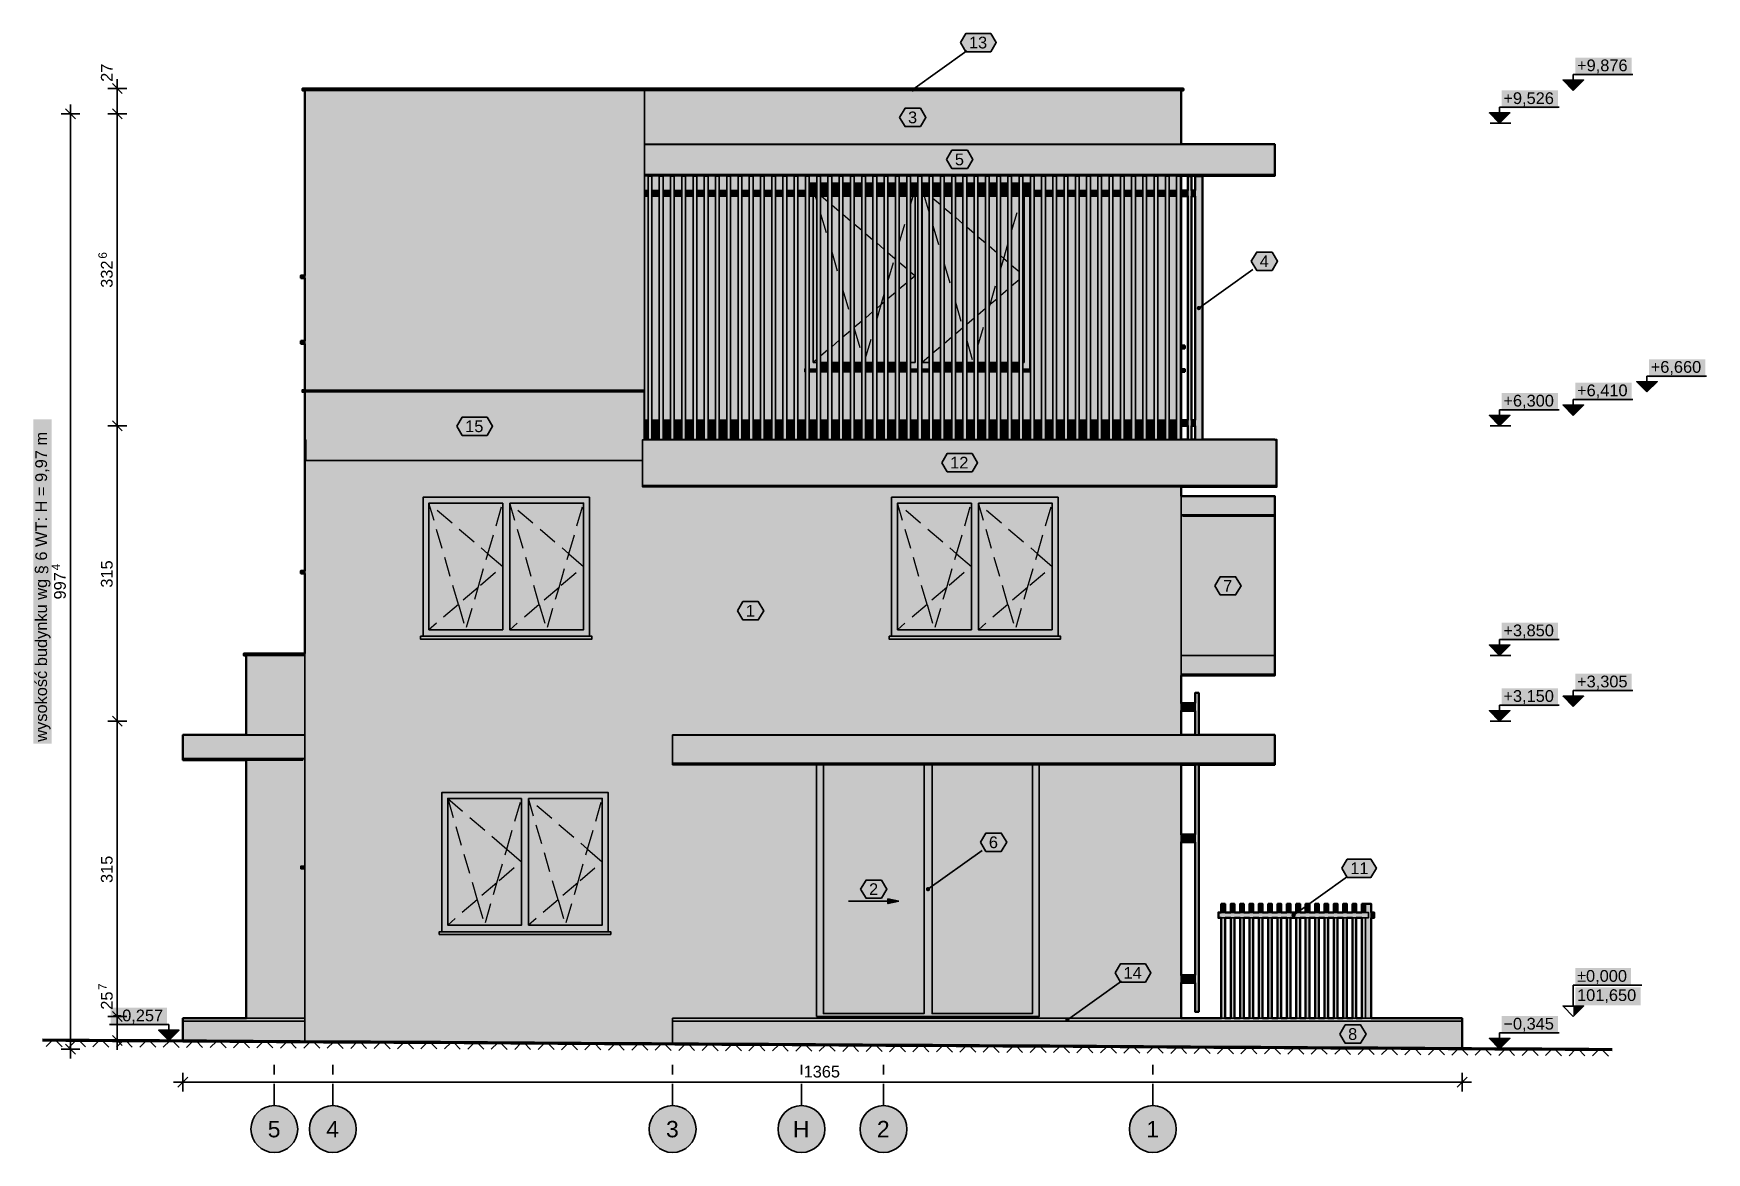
# Model space of a CAD drawing. Header units: metres. Extents: x -13 to 135, y -1 to 10.
# Drawn here: x 117.23 to 135.09, y -1.45 to 10.48 of the extents above; entities that cross this region are included whole.
import ezdxf

# ---------------------------------------------------------------- set-up
doc = ezdxf.new("R2010")
doc.units = ezdxf.units.M
doc.linetypes.add('KRESKOWA', pattern=[5.25, 4.2, -1.05])
doc.linetypes.add('PUNKTOWA', pattern=[10.5, 8.4, -1.05, 0, -1.05])
for name, color, linetype, lineweight in [('A-ELEWACJE', 7, 'Continuous', 35), ('A-KRESKOWANIE', 8, 'Continuous', 18), ('A-MASKA', 7, 'Continuous', 18), ('A-OPISY', 2, 'Continuous', 25), ('A-OSIE', 1, 'PUNKTOWA', 25), ('A-RZEDNE', 1, 'Continuous', 25), ('A-TEREN', 32, 'Continuous', 50), ('A-WYMIARY', 1, 'Continuous', 25)]:
    doc.layers.add(name, color=color, linetype=linetype, lineweight=lineweight)
doc.styles.add('PL_ARIAL', font='arial.ttf')

msp = doc.modelspace()

# ---------------------------------------------------------------- texts
at = {"layer": 'A-OPISY', "style": 'PL_ARIAL'}
for s, p in [('13', (127.216, 10.324)), ('3', (126.566, 9.526)), ('5', (127.066, 9.078)), ('4', (130.319, 7.992)), ('15', (121.841, 6.232)), ('12', (127.016, 5.844)), ('7', (129.929, 4.53)), ('1', (124.836, 4.264)), ('6', (127.429, 1.795)), ('11', (131.285, 1.518)), ('2', (126.15, 1.295)), ('14', (128.866, 0.402)), ('8', (131.262, -0.25))]:
    msp.add_text(s, height=0.125, dxfattribs=at).set_placement(p)
at = {"layer": 'A-OSIE', "style": 'PL_ARIAL'}
for s, p in [('5', (119.734, -1.289)), ('4', (120.359, -1.289)), ('3', (123.984, -1.289)), ('H', (125.337, -1.289)), ('2', (126.234, -1.289)), ('1', (129.109, -1.289))]:
    msp.add_text(s, height=0.175, dxfattribs=at).set_placement(p)
at = {"layer": 'A-RZEDNE', "style": 'PL_ARIAL'}
for s, p in [('+9,876', (133.705, 10.081)), ('+9,526', (132.919, 9.731)), ('+6,660', (134.491, 6.865)), ('+6,300', (132.919, 6.505)), ('+6,410', (133.705, 6.615)), ('+3,850', (132.919, 4.055)), ('+3,305', (133.705, 3.51)), ('+3,150', (132.919, 3.355)), ('±0,000', (133.705, 0.37)), ('101,650', (133.705, 0.165)), ('−0,257', (118.079, -0.052)), ('−0,345', (132.919, -0.14))]:
    msp.add_text(s, height=0.125, dxfattribs=at).set_placement(p)
at = {"layer": 'A-WYMIARY', "style": 'PL_ARIAL'}
for s, height, p in [('27', 0.125, (118.079, 9.968)), ('6', 0.09, (118.017, 8.082)), ('332', 0.125, (118.079, 7.771)), ('wysokość budynku wg § 6 WT: H = 9,97 m', 0.125, (117.379, 2.93)), ('4', 0.09, (117.517, 4.758)), ('315', 0.125, (118.079, 4.573)), ('997', 0.125, (117.579, 4.447)), ('315', 0.125, (118.079, 1.423)), ('7', 0.09, (118.017, 0.281)), ('25', 0.125, (118.079, 0.072))]:
    msp.add_text(s, height=height, rotation=90, dxfattribs=at).set_placement(p)
msp.add_text('1365', height=0.125, dxfattribs=at).set_placement((125.452, -0.651))

# ---------------------------------------------------------------- hatches: boundary and pattern name
at = {"layer": 'A-ELEWACJE', "true_color": 0x75787b}
for points in [[(120.104, 9.876), (120.104, 9.896), (123.729, 9.896), (123.729, 9.876)], [(129.504, 9.876), (123.729, 9.876), (123.729, 9.896), (129.504, 9.896)], [(120.129, 7.904), (120.129, 7.875), (120.089, 7.875), (120.089, 7.904)], [(120.089, 7.175), (120.089, 7.204), (120.129, 7.204), (120.129, 7.175)], [(129.519, 7.154), (129.519, 7.125), (129.479, 7.125), (129.479, 7.154)], [(125.464, 6.875), (125.464, 6.904), (125.472, 6.904), (125.472, 6.875)], [(125.512, 6.875), (125.512, 6.904), (125.592, 6.904), (125.592, 6.875)], [(125.632, 6.875), (125.632, 6.904), (125.712, 6.904), (125.712, 6.875)], [(125.752, 6.875), (125.752, 6.904), (125.832, 6.904), (125.832, 6.875)], [(125.872, 6.875), (125.872, 6.904), (125.952, 6.904), (125.952, 6.875)], [(125.992, 6.875), (125.992, 6.904), (126.072, 6.904), (126.072, 6.875)], [(126.112, 6.875), (126.112, 6.904), (126.192, 6.904), (126.192, 6.875)], [(126.232, 6.875), (126.232, 6.904), (126.312, 6.904), (126.312, 6.875)], [(126.352, 6.875), (126.352, 6.904), (126.432, 6.904), (126.432, 6.875)], [(126.472, 6.875), (126.472, 6.904), (126.552, 6.904), (126.552, 6.875)], [(126.592, 6.875), (126.592, 6.904), (126.672, 6.904), (126.672, 6.875)], [(126.712, 6.875), (126.712, 6.904), (126.792, 6.904), (126.792, 6.875)], [(126.832, 6.875), (126.832, 6.904), (126.912, 6.904), (126.912, 6.875)], [(126.952, 6.875), (126.952, 6.904), (127.032, 6.904), (127.032, 6.875)], [(127.072, 6.875), (127.072, 6.904), (127.152, 6.904), (127.152, 6.875)], [(127.192, 6.875), (127.192, 6.904), (127.272, 6.904), (127.272, 6.875)], [(127.312, 6.875), (127.312, 6.904), (127.392, 6.904), (127.392, 6.875)], [(127.432, 6.875), (127.432, 6.904), (127.512, 6.904), (127.512, 6.875)], [(127.552, 6.875), (127.552, 6.904), (127.632, 6.904), (127.632, 6.875)], [(127.672, 6.875), (127.672, 6.904), (127.752, 6.904), (127.752, 6.875)], [(127.792, 6.875), (127.792, 6.904), (127.872, 6.904), (127.872, 6.875)], [(129.479, 6.875), (129.479, 6.904), (129.519, 6.904), (129.519, 6.875)], [(120.104, 6.66), (120.104, 6.68), (123.754, 6.68), (123.754, 6.66)], [(120.129, 4.754), (120.129, 4.725), (120.089, 4.725), (120.089, 4.754)], [(123.194, 4.054), (123.194, 4.025), (121.364, 4.025), (121.364, 4.054)], [(128.194, 4.054), (128.194, 4.025), (126.364, 4.025), (126.364, 4.054)], [(119.479, 3.85), (119.479, 3.87), (120.129, 3.87), (120.129, 3.85)], [(120.089, 1.604), (120.129, 1.604), (120.129, 1.575), (120.089, 1.575)], [(121.564, 0.904), (123.394, 0.904), (123.394, 0.875), (121.564, 0.875)]]:
    msp.add_hatch(color=7, dxfattribs=at).paths.add_polyline_path(points)
at = {"layer": 'A-ELEWACJE', "true_color": 0xf5f4f1}
for points in [[(120.129, 9.876), (123.729, 9.876), (123.754, 9.876), (123.754, 9.302), (123.754, 9.3), (123.754, 8.98), (123.754, 8.965), (123.754, 8.81), (123.754, 8.75), (123.754, 6.68), (120.784, 6.68), (120.659, 6.68), (120.649, 6.68), (120.129, 6.68)], [(130.479, 8.98), (130.479, 8.965), (123.754, 8.965), (123.754, 8.98)], [(120.129, 6.15), (120.129, 6.66), (120.134, 6.66), (120.134, 6.15)], [(120.129, 6.15), (120.139, 6.15), (120.139, 5.93), (120.129, 5.93)], [(123.734, 5.647), (123.734, 5.662), (130.499, 5.662), (130.499, 5.647)], [(129.499, 5.35), (130.479, 5.35), (130.479, 5.335), (129.499, 5.335)], [(120.129, 3.85), (120.129, 3.002), (119.504, 3.002), (119.504, 3.85)], [(129.499, 3.65), (129.499, 3.635), (129.479, 3.635), (129.479, 3.65)], [(129.499, 3.65), (130.479, 3.65), (130.479, 3.635), (129.499, 3.635)], [(120.109, 2.735), (118.829, 2.735), (118.829, 2.75), (120.109, 2.75)], [(119.504, 2.735), (120.109, 2.735), (120.109, 2.75), (120.129, 2.75), (120.129, 2.4), (120.129, 2.388), (120.129, 2.2), (120.129, 2.188), (120.129, 1.604), (120.089, 1.604), (120.089, 1.575), (120.129, 1.575), (120.129, 0), (120.129, -0.02), (119.504, -0.02)], [(130.479, 2.685), (124.054, 2.685), (124.054, 2.7), (130.479, 2.7)]]:
    msp.add_hatch(color=7, dxfattribs=at).paths.add_polyline_path(points)
at = {"layer": 'A-ELEWACJE', "true_color": 0x606060}
for points in [[(123.754, 9.876), (125.479, 9.876), (127.879, 9.876), (129.479, 9.876), (129.479, 9.302), (123.754, 9.302)], [(123.754, 8.965), (129.479, 8.965), (129.479, 8.81), (129.472, 8.81), (129.472, 8.96), (129.432, 8.96), (129.432, 8.81), (129.352, 8.81), (129.352, 8.96), (129.312, 8.96), (129.312, 8.81), (129.232, 8.81), (129.232, 8.96), (129.192, 8.96), (129.192, 8.81), (129.112, 8.81), (129.112, 8.96), (129.072, 8.96), (129.072, 8.81), (128.992, 8.81), (128.992, 8.96), (128.952, 8.96), (128.952, 8.81), (128.872, 8.81), (128.872, 8.96), (128.832, 8.96), (128.832, 8.81), (128.752, 8.81), (128.752, 8.96), (128.712, 8.96), (128.712, 8.81), (128.632, 8.81), (128.632, 8.96), (128.592, 8.96), (128.592, 8.81), (128.512, 8.81), (128.512, 8.96), (128.472, 8.96), (128.472, 8.81), (128.392, 8.81), (128.392, 8.96), (128.352, 8.96), (128.352, 8.81), (128.272, 8.81), (128.272, 8.96), (128.232, 8.96), (128.232, 8.81), (128.152, 8.81), (128.152, 8.96), (128.112, 8.96), (128.112, 8.81), (128.032, 8.81), (128.032, 8.96), (127.992, 8.96), (127.992, 8.81), (127.912, 8.81), (127.912, 8.96), (127.872, 8.96), (127.872, 8.81), (127.867, 8.81), (127.867, 8.888), (127.792, 8.888), (127.792, 8.96), (127.752, 8.96), (127.752, 8.888), (127.672, 8.888), (127.672, 8.96), (127.632, 8.96), (127.632, 8.888), (127.552, 8.888), (127.552, 8.96), (127.512, 8.96), (127.512, 8.888), (127.432, 8.888), (127.432, 8.96), (127.392, 8.96), (127.392, 8.888), (127.312, 8.888), (127.312, 8.96), (127.272, 8.96), (127.272, 8.888), (127.192, 8.888), (127.192, 8.96), (127.152, 8.96), (127.152, 8.888), (127.072, 8.888), (127.072, 8.96), (127.032, 8.96), (127.032, 8.888), (126.952, 8.888), (126.952, 8.96), (126.912, 8.96), (126.912, 8.888), (126.832, 8.888), (126.832, 8.96), (126.792, 8.96), (126.792, 8.888), (126.712, 8.888), (126.712, 8.96), (126.672, 8.96), (126.672, 8.888), (126.592, 8.888), (126.592, 8.96), (126.552, 8.96), (126.552, 8.888), (126.472, 8.888), (126.472, 8.96), (126.432, 8.96), (126.432, 8.888), (126.352, 8.888), (126.352, 8.96), (126.312, 8.96), (126.312, 8.888), (126.232, 8.888), (126.232, 8.96), (126.192, 8.96), (126.192, 8.888), (126.112, 8.888), (126.112, 8.96), (126.072, 8.96), (126.072, 8.888), (125.992, 8.888), (125.992, 8.96), (125.952, 8.96), (125.952, 8.888), (125.872, 8.888), (125.872, 8.96), (125.832, 8.96), (125.832, 8.888), (125.752, 8.888), (125.752, 8.96), (125.712, 8.96), (125.712, 8.888), (125.632, 8.888), (125.632, 8.96), (125.592, 8.96), (125.592, 8.888), (125.512, 8.888), (125.512, 8.96), (125.472, 8.96), (125.472, 8.81), (125.392, 8.81), (125.392, 8.96), (125.352, 8.96), (125.352, 8.81), (125.272, 8.81), (125.272, 8.96), (125.232, 8.96), (125.232, 8.81), (125.152, 8.81), (125.152, 8.96), (125.112, 8.96), (125.112, 8.81), (125.032, 8.81), (125.032, 8.96), (124.992, 8.96), (124.992, 8.81), (124.912, 8.81), (124.912, 8.96), (124.872, 8.96), (124.872, 8.81), (124.792, 8.81), (124.792, 8.96), (124.752, 8.96), (124.752, 8.81), (124.672, 8.81), (124.672, 8.96), (124.632, 8.96), (124.632, 8.81), (124.552, 8.81), (124.552, 8.96), (124.512, 8.96), (124.512, 8.81), (124.432, 8.81), (124.432, 8.96), (124.392, 8.96), (124.392, 8.81), (124.312, 8.81), (124.312, 8.96), (124.272, 8.96), (124.272, 8.81), (124.192, 8.81), (124.192, 8.96), (124.152, 8.96), (124.152, 8.81), (124.072, 8.81), (124.072, 8.96), (124.032, 8.96), (124.032, 8.81), (123.952, 8.81), (123.952, 8.96), (123.912, 8.96), (123.912, 8.81), (123.832, 8.81), (123.832, 8.96), (123.792, 8.96), (123.792, 8.81), (123.754, 8.81)], [(123.754, 8.75), (123.792, 8.75), (123.792, 6.36), (123.754, 6.36)], [(123.832, 8.75), (123.912, 8.75), (123.912, 6.36), (123.832, 6.36)], [(123.952, 8.75), (124.032, 8.75), (124.032, 6.36), (123.952, 6.36)], [(124.072, 8.75), (124.152, 8.75), (124.152, 6.36), (124.072, 6.36)], [(124.192, 8.75), (124.272, 8.75), (124.272, 6.36), (124.192, 6.36)], [(124.312, 8.75), (124.392, 8.75), (124.392, 6.36), (124.312, 6.36)], [(124.432, 8.75), (124.512, 8.75), (124.512, 6.36), (124.432, 6.36)], [(124.552, 8.75), (124.632, 8.75), (124.632, 6.36), (124.552, 6.36)], [(124.672, 8.75), (124.752, 8.75), (124.752, 6.36), (124.672, 6.36)], [(124.792, 8.75), (124.872, 8.75), (124.872, 6.36), (124.792, 6.36)], [(124.912, 8.75), (124.992, 8.75), (124.992, 6.36), (124.912, 6.36)], [(125.032, 8.75), (125.112, 8.75), (125.112, 6.36), (125.032, 6.36)], [(125.152, 8.75), (125.232, 8.75), (125.232, 6.36), (125.152, 6.36)], [(125.272, 8.75), (125.352, 8.75), (125.352, 6.36), (125.272, 6.36)], [(125.392, 8.75), (125.472, 8.75), (125.472, 6.904), (125.464, 6.904), (125.464, 6.875), (125.472, 6.875), (125.472, 6.36), (125.392, 6.36)], [(127.867, 8.75), (127.872, 8.75), (127.872, 6.904), (127.867, 6.904)], [(127.912, 6.36), (127.912, 8.75), (127.992, 8.75), (127.992, 6.36)], [(128.032, 6.36), (128.032, 8.75), (128.112, 8.75), (128.112, 6.36)], [(128.152, 6.36), (128.152, 8.75), (128.232, 8.75), (128.232, 6.36)], [(128.272, 6.36), (128.272, 8.75), (128.352, 8.75), (128.352, 6.36)], [(128.392, 6.36), (128.392, 8.75), (128.472, 8.75), (128.472, 6.36)], [(128.512, 6.36), (128.512, 8.75), (128.592, 8.75), (128.592, 6.36)], [(128.632, 6.36), (128.632, 8.75), (128.712, 8.75), (128.712, 6.36)], [(128.752, 6.36), (128.752, 8.75), (128.832, 8.75), (128.832, 6.36)], [(128.872, 6.36), (128.872, 8.75), (128.952, 8.75), (128.952, 6.36)], [(128.992, 6.36), (128.992, 8.75), (129.072, 8.75), (129.072, 6.36)], [(129.112, 6.36), (129.112, 8.75), (129.192, 8.75), (129.192, 6.36)], [(129.232, 6.36), (129.232, 8.75), (129.312, 8.75), (129.312, 6.36)], [(129.352, 6.36), (129.352, 8.75), (129.432, 8.75), (129.432, 6.36)], [(129.479, 6.36), (129.472, 6.36), (129.472, 8.75), (129.479, 8.75)], [(125.592, 6.875), (125.592, 6.36), (125.512, 6.36), (125.512, 6.875)], [(125.712, 6.875), (125.712, 6.36), (125.632, 6.36), (125.632, 6.875)], [(125.832, 6.875), (125.832, 6.36), (125.752, 6.36), (125.752, 6.875)], [(125.952, 6.875), (125.952, 6.36), (125.872, 6.36), (125.872, 6.875)], [(126.072, 6.875), (126.072, 6.36), (125.992, 6.36), (125.992, 6.875)], [(126.112, 6.36), (126.112, 6.875), (126.192, 6.875), (126.192, 6.36)], [(126.232, 6.36), (126.232, 6.875), (126.312, 6.875), (126.312, 6.36)], [(126.352, 6.36), (126.352, 6.875), (126.432, 6.875), (126.432, 6.36)], [(126.472, 6.36), (126.472, 6.875), (126.552, 6.875), (126.552, 6.36)], [(126.592, 6.36), (126.592, 6.875), (126.672, 6.875), (126.672, 6.36)], [(126.712, 6.36), (126.712, 6.875), (126.792, 6.875), (126.792, 6.36)], [(126.832, 6.36), (126.832, 6.875), (126.912, 6.875), (126.912, 6.36)], [(126.952, 6.875), (127.032, 6.875), (127.032, 6.36), (126.952, 6.36)], [(127.072, 6.875), (127.152, 6.875), (127.152, 6.36), (127.072, 6.36)], [(127.192, 6.875), (127.272, 6.875), (127.272, 6.36), (127.192, 6.36)], [(127.392, 6.875), (127.392, 6.36), (127.312, 6.36), (127.312, 6.875)], [(127.512, 6.875), (127.512, 6.36), (127.432, 6.36), (127.432, 6.875)], [(127.632, 6.875), (127.632, 6.36), (127.552, 6.36), (127.552, 6.875)], [(127.752, 6.875), (127.752, 6.36), (127.672, 6.36), (127.672, 6.875)], [(127.872, 6.875), (127.872, 6.36), (127.792, 6.36), (127.792, 6.875)], [(123.754, 6.3), (123.792, 6.3), (123.792, 6.152), (123.754, 6.152)], [(123.832, 6.152), (123.832, 6.3), (123.912, 6.3), (123.912, 6.152)], [(124.032, 6.152), (123.952, 6.152), (123.952, 6.3), (124.032, 6.3)], [(124.152, 6.152), (124.072, 6.152), (124.072, 6.3), (124.152, 6.3)], [(124.272, 6.152), (124.192, 6.152), (124.192, 6.3), (124.272, 6.3)], [(124.392, 6.152), (124.312, 6.152), (124.312, 6.3), (124.392, 6.3)], [(124.512, 6.152), (124.432, 6.152), (124.432, 6.3), (124.512, 6.3)], [(124.632, 6.3), (124.632, 6.152), (124.552, 6.152), (124.552, 6.3)], [(124.752, 6.3), (124.752, 6.152), (124.672, 6.152), (124.672, 6.3)], [(124.872, 6.3), (124.872, 6.152), (124.792, 6.152), (124.792, 6.3)], [(124.992, 6.3), (124.992, 6.152), (124.912, 6.152), (124.912, 6.3)], [(125.032, 6.152), (125.032, 6.3), (125.112, 6.3), (125.112, 6.152)], [(125.232, 6.3), (125.232, 6.152), (125.152, 6.152), (125.152, 6.3)], [(125.352, 6.3), (125.352, 6.152), (125.272, 6.152), (125.272, 6.3)], [(125.472, 6.3), (125.472, 6.152), (125.392, 6.152), (125.392, 6.3)], [(125.592, 6.3), (125.592, 6.152), (125.512, 6.152), (125.512, 6.3)], [(125.712, 6.3), (125.712, 6.152), (125.632, 6.152), (125.632, 6.3)], [(125.832, 6.3), (125.832, 6.152), (125.752, 6.152), (125.752, 6.3)], [(125.952, 6.3), (125.952, 6.152), (125.872, 6.152), (125.872, 6.3)], [(126.072, 6.3), (126.072, 6.152), (125.992, 6.152), (125.992, 6.3)], [(126.112, 6.152), (126.112, 6.3), (126.192, 6.3), (126.192, 6.152)], [(126.232, 6.152), (126.232, 6.3), (126.312, 6.3), (126.312, 6.152)], [(126.352, 6.152), (126.352, 6.3), (126.432, 6.3), (126.432, 6.152)], [(126.472, 6.152), (126.472, 6.3), (126.552, 6.3), (126.552, 6.152)], [(126.592, 6.152), (126.592, 6.3), (126.672, 6.3), (126.672, 6.152)], [(126.712, 6.152), (126.712, 6.3), (126.792, 6.3), (126.792, 6.152)], [(126.832, 6.152), (126.832, 6.3), (126.912, 6.3), (126.912, 6.152)], [(126.952, 6.3), (127.032, 6.3), (127.032, 6.152), (126.952, 6.152)], [(127.072, 6.3), (127.152, 6.3), (127.152, 6.152), (127.072, 6.152)], [(127.192, 6.3), (127.272, 6.3), (127.272, 6.152), (127.192, 6.152)], [(127.392, 6.3), (127.392, 6.152), (127.312, 6.152), (127.312, 6.3)], [(127.512, 6.3), (127.512, 6.152), (127.432, 6.152), (127.432, 6.3)], [(127.632, 6.3), (127.632, 6.152), (127.552, 6.152), (127.552, 6.3)], [(127.752, 6.3), (127.752, 6.152), (127.672, 6.152), (127.672, 6.3)], [(127.872, 6.3), (127.872, 6.152), (127.792, 6.152), (127.792, 6.3)], [(127.992, 6.3), (127.992, 6.152), (127.912, 6.152), (127.912, 6.3)], [(128.112, 6.3), (128.112, 6.152), (128.032, 6.152), (128.032, 6.3)], [(128.232, 6.3), (128.232, 6.152), (128.152, 6.152), (128.152, 6.3)], [(128.352, 6.3), (128.352, 6.152), (128.272, 6.152), (128.272, 6.3)], [(128.472, 6.3), (128.472, 6.152), (128.392, 6.152), (128.392, 6.3)], [(128.592, 6.3), (128.592, 6.152), (128.512, 6.152), (128.512, 6.3)], [(128.712, 6.3), (128.712, 6.152), (128.632, 6.152), (128.632, 6.3)], [(128.832, 6.3), (128.832, 6.152), (128.752, 6.152), (128.752, 6.3)], [(128.952, 6.3), (128.952, 6.152), (128.872, 6.152), (128.872, 6.3)], [(129.072, 6.3), (129.072, 6.152), (128.992, 6.152), (128.992, 6.3)], [(129.192, 6.3), (129.192, 6.152), (129.112, 6.152), (129.112, 6.3)], [(129.312, 6.3), (129.312, 6.152), (129.232, 6.152), (129.232, 6.3)], [(129.432, 6.3), (129.432, 6.152), (129.352, 6.152), (129.352, 6.3)], [(129.479, 6.152), (129.472, 6.152), (129.472, 6.3), (129.479, 6.3)]]:
    msp.add_hatch(color=7, dxfattribs=at).paths.add_polyline_path(points)
at = {"layer": 'A-ELEWACJE', "true_color": 0x797d80}
for points in [[(123.754, 9.302), (130.479, 9.302), (130.479, 9.3), (123.754, 9.3)], [(123.754, 6.152), (130.479, 6.152), (130.479, 6.15), (123.754, 6.15)], [(118.829, 3), (118.829, 3.002), (120.129, 3.002), (120.129, 3)], [(130.479, 3), (124.054, 3), (124.054, 3.002), (130.479, 3.002)]]:
    msp.add_hatch(color=7, dxfattribs=at).paths.add_polyline_path(points)
at = {"layer": 'A-ELEWACJE', "true_color": 0xbab7af}
for points in [[(123.754, 9.3), (130.479, 9.3), (130.479, 8.98), (123.754, 8.98)], [(120.109, 2.75), (118.829, 2.75), (118.829, 3), (120.129, 3), (120.129, 2.75)], [(124.054, 2.7), (124.054, 3), (130.479, 3), (130.479, 2.7)]]:
    msp.add_hatch(color=7, dxfattribs=at).paths.add_polyline_path(points)
at = {"layer": 'A-ELEWACJE', "true_color": 0xa37650}
for points in [[(123.792, 8.96), (123.832, 8.96), (123.832, 6.152), (123.792, 6.152)], [(123.952, 8.96), (123.952, 6.152), (123.912, 6.152), (123.912, 8.96)], [(124.032, 8.96), (124.072, 8.96), (124.072, 6.152), (124.032, 6.152)], [(124.192, 8.96), (124.192, 6.152), (124.152, 6.152), (124.152, 8.96)], [(124.312, 8.96), (124.312, 6.152), (124.272, 6.152), (124.272, 8.96)], [(124.392, 8.96), (124.432, 8.96), (124.432, 6.152), (124.392, 6.152)], [(124.552, 8.96), (124.552, 6.152), (124.512, 6.152), (124.512, 8.96)], [(124.672, 8.96), (124.672, 6.152), (124.632, 6.152), (124.632, 8.96)], [(124.752, 8.96), (124.792, 8.96), (124.792, 6.152), (124.752, 6.152)], [(124.912, 8.96), (124.912, 6.152), (124.872, 6.152), (124.872, 8.96)], [(125.032, 8.96), (125.032, 6.152), (124.992, 6.152), (124.992, 8.96)], [(125.112, 8.96), (125.152, 8.96), (125.152, 6.152), (125.112, 6.152)], [(125.272, 8.96), (125.272, 6.152), (125.232, 6.152), (125.232, 8.96)], [(125.392, 8.96), (125.392, 6.152), (125.352, 6.152), (125.352, 8.96)], [(125.472, 8.96), (125.512, 8.96), (125.512, 6.152), (125.472, 6.152)], [(125.632, 8.96), (125.632, 6.152), (125.592, 6.152), (125.592, 8.96)], [(125.752, 8.96), (125.752, 6.152), (125.712, 6.152), (125.712, 8.96)], [(125.872, 8.96), (125.872, 6.152), (125.832, 6.152), (125.832, 8.96)], [(125.952, 8.96), (125.992, 8.96), (125.992, 6.152), (125.952, 6.152)], [(126.112, 8.96), (126.112, 6.152), (126.072, 6.152), (126.072, 8.96)], [(126.232, 8.96), (126.232, 6.152), (126.192, 6.152), (126.192, 8.96)], [(126.312, 8.96), (126.352, 8.96), (126.352, 6.152), (126.312, 6.152)], [(126.472, 8.96), (126.472, 6.152), (126.432, 6.152), (126.432, 8.96)], [(126.592, 8.96), (126.592, 6.152), (126.552, 6.152), (126.552, 8.96)], [(126.672, 8.96), (126.712, 8.96), (126.712, 6.152), (126.672, 6.152)], [(126.832, 8.96), (126.832, 6.152), (126.792, 6.152), (126.792, 8.96)], [(126.952, 8.96), (126.952, 6.152), (126.912, 6.152), (126.912, 8.96)], [(127.032, 8.96), (127.072, 8.96), (127.072, 6.152), (127.032, 6.152)], [(127.192, 8.96), (127.192, 6.152), (127.152, 6.152), (127.152, 8.96)], [(127.312, 8.96), (127.312, 6.152), (127.272, 6.152), (127.272, 8.96)], [(127.392, 8.96), (127.432, 8.96), (127.432, 6.152), (127.392, 6.152)], [(127.552, 8.96), (127.552, 6.152), (127.512, 6.152), (127.512, 8.96)], [(127.672, 8.96), (127.672, 6.152), (127.632, 6.152), (127.632, 8.96)], [(127.752, 8.96), (127.792, 8.96), (127.792, 6.152), (127.752, 6.152)], [(127.912, 8.96), (127.912, 6.152), (127.872, 6.152), (127.872, 8.96)], [(128.032, 8.96), (128.032, 6.152), (127.992, 6.152), (127.992, 8.96)], [(128.112, 8.96), (128.152, 8.96), (128.152, 6.152), (128.112, 6.152)], [(128.272, 8.96), (128.272, 6.152), (128.232, 6.152), (128.232, 8.96)], [(128.392, 8.96), (128.392, 6.152), (128.352, 6.152), (128.352, 8.96)], [(128.472, 8.96), (128.512, 8.96), (128.512, 6.152), (128.472, 6.152)], [(128.632, 8.96), (128.632, 6.152), (128.592, 6.152), (128.592, 8.96)], [(128.752, 8.96), (128.752, 6.152), (128.712, 6.152), (128.712, 8.96)], [(128.832, 8.96), (128.872, 8.96), (128.872, 6.152), (128.832, 6.152)], [(128.992, 8.96), (128.992, 6.152), (128.952, 6.152), (128.952, 8.96)], [(129.112, 8.96), (129.112, 6.152), (129.072, 6.152), (129.072, 8.96)], [(129.232, 8.96), (129.232, 6.152), (129.192, 6.152), (129.192, 8.96)], [(129.352, 8.96), (129.352, 6.152), (129.312, 6.152), (129.312, 8.96)], [(129.472, 8.96), (129.472, 6.152), (129.432, 6.152), (129.432, 8.96)], [(129.592, 8.96), (129.592, 6.152), (129.552, 6.152), (129.552, 8.96)], [(129.629, 6.3), (129.629, 6.36), (129.629, 8.75), (129.629, 8.81), (129.629, 8.96), (129.709, 8.96), (129.709, 6.152), (129.629, 6.152)], [(129.909, 1.2), (129.949, 1.2), (129.949, 1.11), (129.909, 1.11)], [(130.009, 1.2), (130.049, 1.2), (130.049, 1.11), (130.009, 1.11)], [(130.109, 1.2), (130.149, 1.2), (130.149, 1.11), (130.109, 1.11)], [(130.209, 1.2), (130.249, 1.2), (130.249, 1.11), (130.209, 1.11)], [(130.309, 1.2), (130.349, 1.2), (130.349, 1.11), (130.309, 1.11)], [(130.409, 1.2), (130.449, 1.2), (130.449, 1.11), (130.409, 1.11)], [(130.509, 1.2), (130.549, 1.2), (130.549, 1.11), (130.509, 1.11)], [(130.609, 1.2), (130.649, 1.2), (130.649, 1.11), (130.609, 1.11)], [(130.709, 1.2), (130.749, 1.2), (130.749, 1.11), (130.709, 1.11)], [(130.809, 1.2), (130.849, 1.2), (130.849, 1.11), (130.809, 1.11)], [(130.909, 1.2), (130.949, 1.2), (130.949, 1.11), (130.909, 1.11)], [(131.009, 1.2), (131.049, 1.2), (131.049, 1.11), (131.009, 1.11)], [(131.109, 1.2), (131.149, 1.2), (131.149, 1.11), (131.109, 1.11)], [(131.209, 1.2), (131.249, 1.2), (131.249, 1.11), (131.209, 1.11)], [(131.309, 1.2), (131.349, 1.2), (131.349, 1.11), (131.309, 1.11)], [(131.409, 1.2), (131.449, 1.2), (131.449, 1.11), (131.409, 1.11)], [(131.449, 1.05), (131.479, 1.05), (131.479, 1.11), (131.449, 1.11), (131.449, 1.2), (131.509, 1.2), (131.509, 1.11), (131.509, 1.05), (131.509, -0.02), (131.449, -0.02)], [(129.909, 1.05), (129.949, 1.05), (129.949, -0.02), (129.909, -0.02)], [(130.009, 1.05), (130.049, 1.05), (130.049, -0.02), (130.009, -0.02)], [(130.109, 1.05), (130.149, 1.05), (130.149, -0.02), (130.109, -0.02)], [(130.209, 1.05), (130.249, 1.05), (130.249, -0.02), (130.209, -0.02)], [(130.309, 1.05), (130.349, 1.05), (130.349, -0.02), (130.309, -0.02)], [(130.409, 1.05), (130.449, 1.05), (130.449, -0.02), (130.409, -0.02)], [(130.509, 1.05), (130.549, 1.05), (130.549, -0.02), (130.509, -0.02)], [(130.609, 1.05), (130.649, 1.05), (130.649, -0.02), (130.609, -0.02)], [(130.709, 1.05), (130.749, 1.05), (130.749, -0.02), (130.709, -0.02)], [(130.809, 1.05), (130.849, 1.05), (130.849, -0.02), (130.809, -0.02)], [(130.909, 1.05), (130.949, 1.05), (130.949, -0.02), (130.909, -0.02)], [(131.009, 1.05), (131.049, 1.05), (131.049, -0.02), (131.009, -0.02)], [(131.109, 1.05), (131.149, 1.05), (131.149, -0.02), (131.109, -0.02)], [(131.209, 1.05), (131.249, 1.05), (131.249, -0.02), (131.209, -0.02)], [(131.309, 1.05), (131.349, 1.05), (131.349, -0.02), (131.309, -0.02)], [(131.409, 1.05), (131.449, 1.05), (131.449, -0.02), (131.409, -0.02)]]:
    msp.add_hatch(color=7, dxfattribs=at).paths.add_polyline_path(points)
at = {"layer": 'A-ELEWACJE', "true_color": 0x6b6e70}
for points in [[(123.754, 8.81), (123.792, 8.81), (123.792, 8.75), (123.754, 8.75)], [(123.912, 8.81), (123.912, 8.75), (123.832, 8.75), (123.832, 8.81)], [(124.032, 8.81), (124.032, 8.75), (123.952, 8.75), (123.952, 8.81)], [(124.152, 8.81), (124.152, 8.75), (124.072, 8.75), (124.072, 8.81)], [(124.272, 8.81), (124.272, 8.75), (124.192, 8.75), (124.192, 8.81)], [(124.392, 8.81), (124.392, 8.75), (124.312, 8.75), (124.312, 8.81)], [(124.512, 8.81), (124.512, 8.75), (124.432, 8.75), (124.432, 8.81)], [(124.632, 8.81), (124.632, 8.75), (124.552, 8.75), (124.552, 8.81)], [(124.752, 8.81), (124.752, 8.75), (124.672, 8.75), (124.672, 8.81)], [(124.872, 8.81), (124.872, 8.75), (124.792, 8.75), (124.792, 8.81)], [(124.992, 8.81), (124.992, 8.75), (124.912, 8.75), (124.912, 8.81)], [(125.112, 8.81), (125.112, 8.75), (125.032, 8.75), (125.032, 8.81)], [(125.232, 8.81), (125.232, 8.75), (125.152, 8.75), (125.152, 8.81)], [(125.352, 8.81), (125.352, 8.75), (125.272, 8.75), (125.272, 8.81)], [(125.472, 8.81), (125.472, 8.75), (125.392, 8.75), (125.392, 8.81)], [(125.592, 8.81), (125.592, 8.75), (125.512, 8.75), (125.512, 8.81)], [(125.712, 8.81), (125.712, 8.75), (125.632, 8.75), (125.632, 8.81)], [(125.832, 8.81), (125.832, 8.75), (125.752, 8.75), (125.752, 8.81)], [(125.952, 8.81), (125.952, 8.75), (125.872, 8.75), (125.872, 8.81)], [(126.072, 8.81), (126.072, 8.75), (125.992, 8.75), (125.992, 8.81)], [(126.192, 8.81), (126.192, 8.75), (126.112, 8.75), (126.112, 8.81)], [(126.312, 8.81), (126.312, 8.75), (126.232, 8.75), (126.232, 8.81)], [(126.432, 8.81), (126.432, 8.75), (126.352, 8.75), (126.352, 8.81)], [(126.552, 8.81), (126.552, 8.75), (126.472, 8.75), (126.472, 8.81)], [(126.672, 8.81), (126.672, 8.75), (126.592, 8.75), (126.592, 8.81)], [(126.792, 8.81), (126.792, 8.75), (126.712, 8.75), (126.712, 8.81)], [(126.912, 8.81), (126.912, 8.75), (126.832, 8.75), (126.832, 8.81)], [(127.032, 8.81), (127.032, 8.75), (126.952, 8.75), (126.952, 8.81)], [(127.152, 8.81), (127.152, 8.75), (127.072, 8.75), (127.072, 8.81)], [(127.272, 8.81), (127.272, 8.75), (127.192, 8.75), (127.192, 8.81)], [(127.392, 8.81), (127.392, 8.75), (127.312, 8.75), (127.312, 8.81)], [(127.512, 8.81), (127.512, 8.75), (127.432, 8.75), (127.432, 8.81)], [(127.632, 8.81), (127.632, 8.75), (127.552, 8.75), (127.552, 8.81)], [(127.752, 8.81), (127.752, 8.75), (127.672, 8.75), (127.672, 8.81)], [(127.872, 8.81), (127.872, 8.75), (127.792, 8.75), (127.792, 8.81)], [(127.992, 8.81), (127.992, 8.75), (127.912, 8.75), (127.912, 8.81)], [(128.112, 8.81), (128.112, 8.75), (128.032, 8.75), (128.032, 8.81)], [(128.232, 8.81), (128.232, 8.75), (128.152, 8.75), (128.152, 8.81)], [(128.352, 8.81), (128.352, 8.75), (128.272, 8.75), (128.272, 8.81)], [(128.472, 8.81), (128.472, 8.75), (128.392, 8.75), (128.392, 8.81)], [(128.592, 8.81), (128.592, 8.75), (128.512, 8.75), (128.512, 8.81)], [(128.712, 8.81), (128.712, 8.75), (128.632, 8.75), (128.632, 8.81)], [(128.832, 8.81), (128.832, 8.75), (128.752, 8.75), (128.752, 8.81)], [(128.952, 8.81), (128.952, 8.75), (128.872, 8.75), (128.872, 8.81)], [(129.072, 8.81), (129.072, 8.75), (128.992, 8.75), (128.992, 8.81)], [(129.192, 8.81), (129.192, 8.75), (129.112, 8.75), (129.112, 8.81)], [(129.312, 8.81), (129.312, 8.75), (129.232, 8.75), (129.232, 8.81)], [(129.432, 8.81), (129.432, 8.75), (129.352, 8.75), (129.352, 8.81)], [(129.552, 8.81), (129.552, 8.75), (129.472, 8.75), (129.472, 8.81)], [(129.629, 8.81), (129.629, 8.75), (129.592, 8.75), (129.592, 8.81)], [(123.754, 6.36), (123.792, 6.36), (123.792, 6.3), (123.754, 6.3)], [(123.912, 6.36), (123.912, 6.3), (123.832, 6.3), (123.832, 6.36)], [(124.032, 6.36), (124.032, 6.3), (123.952, 6.3), (123.952, 6.36)], [(124.152, 6.36), (124.152, 6.3), (124.072, 6.3), (124.072, 6.36)], [(124.272, 6.36), (124.272, 6.3), (124.192, 6.3), (124.192, 6.36)], [(124.392, 6.36), (124.392, 6.3), (124.312, 6.3), (124.312, 6.36)], [(124.512, 6.36), (124.512, 6.3), (124.432, 6.3), (124.432, 6.36)], [(124.632, 6.36), (124.632, 6.3), (124.552, 6.3), (124.552, 6.36)], [(124.752, 6.36), (124.752, 6.3), (124.672, 6.3), (124.672, 6.36)], [(124.872, 6.36), (124.872, 6.3), (124.792, 6.3), (124.792, 6.36)], [(124.992, 6.36), (124.992, 6.3), (124.912, 6.3), (124.912, 6.36)], [(125.112, 6.36), (125.112, 6.3), (125.032, 6.3), (125.032, 6.36)], [(125.232, 6.36), (125.232, 6.3), (125.152, 6.3), (125.152, 6.36)], [(125.352, 6.36), (125.352, 6.3), (125.272, 6.3), (125.272, 6.36)], [(125.472, 6.36), (125.472, 6.3), (125.392, 6.3), (125.392, 6.36)], [(125.592, 6.36), (125.592, 6.3), (125.512, 6.3), (125.512, 6.36)], [(125.712, 6.36), (125.712, 6.3), (125.632, 6.3), (125.632, 6.36)], [(125.832, 6.36), (125.832, 6.3), (125.752, 6.3), (125.752, 6.36)], [(125.952, 6.36), (125.952, 6.3), (125.872, 6.3), (125.872, 6.36)], [(126.072, 6.36), (126.072, 6.3), (125.992, 6.3), (125.992, 6.36)], [(126.192, 6.36), (126.192, 6.3), (126.112, 6.3), (126.112, 6.36)], [(126.312, 6.36), (126.312, 6.3), (126.232, 6.3), (126.232, 6.36)], [(126.432, 6.36), (126.432, 6.3), (126.352, 6.3), (126.352, 6.36)], [(126.552, 6.36), (126.552, 6.3), (126.472, 6.3), (126.472, 6.36)], [(126.672, 6.36), (126.672, 6.3), (126.592, 6.3), (126.592, 6.36)], [(126.792, 6.36), (126.792, 6.3), (126.712, 6.3), (126.712, 6.36)], [(126.912, 6.36), (126.912, 6.3), (126.832, 6.3), (126.832, 6.36)], [(127.032, 6.36), (127.032, 6.3), (126.952, 6.3), (126.952, 6.36)], [(127.152, 6.36), (127.152, 6.3), (127.072, 6.3), (127.072, 6.36)], [(127.272, 6.36), (127.272, 6.3), (127.192, 6.3), (127.192, 6.36)], [(127.392, 6.36), (127.392, 6.3), (127.312, 6.3), (127.312, 6.36)], [(127.512, 6.36), (127.512, 6.3), (127.432, 6.3), (127.432, 6.36)], [(127.632, 6.36), (127.632, 6.3), (127.552, 6.3), (127.552, 6.36)], [(127.752, 6.36), (127.752, 6.3), (127.672, 6.3), (127.672, 6.36)], [(127.872, 6.36), (127.872, 6.3), (127.792, 6.3), (127.792, 6.36)], [(127.992, 6.36), (127.992, 6.3), (127.912, 6.3), (127.912, 6.36)], [(128.112, 6.36), (128.112, 6.3), (128.032, 6.3), (128.032, 6.36)], [(128.232, 6.36), (128.232, 6.3), (128.152, 6.3), (128.152, 6.36)], [(128.352, 6.36), (128.352, 6.3), (128.272, 6.3), (128.272, 6.36)], [(128.472, 6.36), (128.472, 6.3), (128.392, 6.3), (128.392, 6.36)], [(128.592, 6.36), (128.592, 6.3), (128.512, 6.3), (128.512, 6.36)], [(128.712, 6.36), (128.712, 6.3), (128.632, 6.3), (128.632, 6.36)], [(128.832, 6.36), (128.832, 6.3), (128.752, 6.3), (128.752, 6.36)], [(128.952, 6.36), (128.952, 6.3), (128.872, 6.3), (128.872, 6.36)], [(129.072, 6.36), (129.072, 6.3), (128.992, 6.3), (128.992, 6.36)], [(129.192, 6.36), (129.192, 6.3), (129.112, 6.3), (129.112, 6.36)], [(129.312, 6.36), (129.312, 6.3), (129.232, 6.3), (129.232, 6.36)], [(129.432, 6.36), (129.432, 6.3), (129.352, 6.3), (129.352, 6.36)], [(129.552, 6.36), (129.552, 6.3), (129.472, 6.3), (129.472, 6.36)], [(129.629, 6.36), (129.629, 6.3), (129.592, 6.3), (129.592, 6.36)], [(129.879, 1.11), (131.479, 1.11), (131.479, 1.05), (129.879, 1.05)], [(131.509, 1.11), (131.539, 1.11), (131.539, 1.05), (131.509, 1.05)]]:
    msp.add_hatch(color=7, dxfattribs=at).paths.add_polyline_path(points)
at = {"layer": 'A-ELEWACJE', "true_color": 0x6a6d70}
for points in [[(125.554, 8.825), (125.554, 8.81), (125.512, 8.81), (125.512, 8.888), (125.592, 8.888), (125.592, 8.825)], [(125.592, 6.975), (125.592, 6.904), (125.512, 6.904), (125.512, 8.75), (125.554, 8.75), (125.554, 6.975)], [(125.632, 8.825), (125.632, 8.888), (125.712, 8.888), (125.712, 8.825)], [(125.752, 8.825), (125.752, 8.888), (125.832, 8.888), (125.832, 8.825)], [(125.872, 8.825), (125.872, 8.888), (125.952, 8.888), (125.952, 8.825)], [(125.992, 8.825), (125.992, 8.888), (126.072, 8.888), (126.072, 8.825)], [(126.112, 8.825), (126.112, 8.888), (126.192, 8.888), (126.192, 8.825)], [(126.232, 8.825), (126.232, 8.888), (126.312, 8.888), (126.312, 8.825)], [(126.352, 8.825), (126.352, 8.888), (126.432, 8.888), (126.432, 8.825)], [(126.472, 8.825), (126.472, 8.888), (126.552, 8.888), (126.552, 8.825)], [(126.642, 8.825), (126.592, 8.825), (126.592, 8.888), (126.672, 8.888), (126.672, 8.81), (126.642, 8.81)], [(126.642, 6.975), (126.642, 8.75), (126.672, 8.75), (126.672, 6.904), (126.592, 6.904), (126.592, 6.975)], [(126.717, 8.825), (126.717, 8.81), (126.712, 8.81), (126.712, 8.888), (126.792, 8.888), (126.792, 8.825)], [(126.717, 6.975), (126.792, 6.975), (126.792, 6.904), (126.712, 6.904), (126.712, 8.75), (126.717, 8.75)], [(126.832, 8.825), (126.832, 8.888), (126.912, 8.888), (126.912, 8.825)], [(126.952, 8.825), (126.952, 8.888), (127.032, 8.888), (127.032, 8.825)], [(127.072, 8.825), (127.072, 8.888), (127.152, 8.888), (127.152, 8.825)], [(127.192, 8.825), (127.192, 8.888), (127.272, 8.888), (127.272, 8.825)], [(127.312, 8.825), (127.312, 8.888), (127.392, 8.888), (127.392, 8.825)], [(127.432, 8.825), (127.432, 8.888), (127.512, 8.888), (127.512, 8.825)], [(127.552, 8.825), (127.552, 8.888), (127.632, 8.888), (127.632, 8.825)], [(127.672, 8.825), (127.672, 8.888), (127.752, 8.888), (127.752, 8.825)], [(127.804, 8.825), (127.792, 8.825), (127.792, 8.888), (127.867, 8.888), (127.867, 8.81), (127.804, 8.81)], [(127.804, 8.75), (127.867, 8.75), (127.867, 6.904), (127.792, 6.904), (127.792, 6.975), (127.804, 6.975)], [(125.712, 6.975), (125.712, 6.904), (125.632, 6.904), (125.632, 6.975)], [(125.832, 6.975), (125.832, 6.904), (125.752, 6.904), (125.752, 6.975)], [(125.952, 6.975), (125.952, 6.904), (125.872, 6.904), (125.872, 6.975)], [(126.072, 6.975), (126.072, 6.904), (125.992, 6.904), (125.992, 6.975)], [(126.192, 6.975), (126.192, 6.904), (126.112, 6.904), (126.112, 6.975)], [(126.312, 6.975), (126.312, 6.904), (126.232, 6.904), (126.232, 6.975)], [(126.432, 6.975), (126.432, 6.904), (126.352, 6.904), (126.352, 6.975)], [(126.552, 6.975), (126.552, 6.904), (126.472, 6.904), (126.472, 6.975)], [(126.912, 6.975), (126.912, 6.904), (126.832, 6.904), (126.832, 6.975)], [(127.032, 6.975), (127.032, 6.904), (126.952, 6.904), (126.952, 6.975)], [(127.152, 6.975), (127.152, 6.904), (127.072, 6.904), (127.072, 6.975)], [(127.272, 6.975), (127.272, 6.904), (127.192, 6.904), (127.192, 6.975)], [(127.392, 6.975), (127.392, 6.904), (127.312, 6.904), (127.312, 6.975)], [(127.512, 6.975), (127.512, 6.904), (127.432, 6.904), (127.432, 6.975)], [(127.632, 6.975), (127.632, 6.904), (127.552, 6.904), (127.552, 6.975)], [(127.752, 6.975), (127.752, 6.904), (127.672, 6.904), (127.672, 6.975)], [(127.894, 0), (125.664, 0), (125.591, 0), (125.591, 2.685), (125.664, 2.685), (125.664, 0.03), (126.737, 0.03), (126.737, 2.685), (126.822, 2.685), (126.822, 0.03), (127.894, 0.03), (127.894, 2.685), (127.967, 2.685), (127.967, 0)]]:
    msp.add_hatch(color=7, dxfattribs=at).paths.add_polyline_path(points)
at = {"layer": 'A-ELEWACJE', "true_color": 0xa9c3cd}
for points in [[(125.554, 8.825), (125.592, 8.825), (125.592, 8.81), (125.554, 8.81)], [(125.554, 8.75), (125.592, 8.75), (125.592, 6.975), (125.554, 6.975)], [(125.712, 8.825), (125.712, 8.81), (125.632, 8.81), (125.632, 8.825)], [(125.632, 6.975), (125.632, 8.75), (125.712, 8.75), (125.712, 6.975)], [(125.832, 8.825), (125.832, 8.81), (125.752, 8.81), (125.752, 8.825)], [(125.752, 6.975), (125.752, 8.75), (125.832, 8.75), (125.832, 6.975)], [(125.952, 8.825), (125.952, 8.81), (125.872, 8.81), (125.872, 8.825)], [(125.872, 6.975), (125.872, 8.75), (125.952, 8.75), (125.952, 6.975)], [(126.072, 8.825), (126.072, 8.81), (125.992, 8.81), (125.992, 8.825)], [(125.992, 6.975), (125.992, 8.75), (126.072, 8.75), (126.072, 6.975)], [(126.192, 8.825), (126.192, 8.81), (126.112, 8.81), (126.112, 8.825)], [(126.112, 6.975), (126.112, 8.75), (126.192, 8.75), (126.192, 6.975)], [(126.312, 8.825), (126.312, 8.81), (126.232, 8.81), (126.232, 8.825)], [(126.232, 6.975), (126.232, 8.75), (126.312, 8.75), (126.312, 6.975)], [(126.432, 8.825), (126.432, 8.81), (126.352, 8.81), (126.352, 8.825)], [(126.352, 6.975), (126.352, 8.75), (126.432, 8.75), (126.432, 6.975)], [(126.552, 8.825), (126.552, 8.81), (126.472, 8.81), (126.472, 8.825)], [(126.472, 6.975), (126.472, 8.75), (126.552, 8.75), (126.552, 6.975)], [(126.642, 8.825), (126.642, 8.81), (126.592, 8.81), (126.592, 8.825)], [(126.642, 6.975), (126.592, 6.975), (126.592, 8.75), (126.642, 8.75)], [(126.717, 8.825), (126.792, 8.825), (126.792, 8.81), (126.717, 8.81)], [(126.717, 8.75), (126.792, 8.75), (126.792, 6.975), (126.717, 6.975)], [(126.912, 8.825), (126.912, 8.81), (126.832, 8.81), (126.832, 8.825)], [(126.832, 6.975), (126.832, 8.75), (126.912, 8.75), (126.912, 6.975)], [(127.032, 8.825), (127.032, 8.81), (126.952, 8.81), (126.952, 8.825)], [(126.952, 6.975), (126.952, 8.75), (127.032, 8.75), (127.032, 6.975)], [(127.152, 8.825), (127.152, 8.81), (127.072, 8.81), (127.072, 8.825)], [(127.072, 6.975), (127.072, 8.75), (127.152, 8.75), (127.152, 6.975)], [(127.272, 8.825), (127.272, 8.81), (127.192, 8.81), (127.192, 8.825)], [(127.192, 6.975), (127.192, 8.75), (127.272, 8.75), (127.272, 6.975)], [(127.392, 8.825), (127.392, 8.81), (127.312, 8.81), (127.312, 8.825)], [(127.312, 6.975), (127.312, 8.75), (127.392, 8.75), (127.392, 6.975)], [(127.512, 8.825), (127.512, 8.81), (127.432, 8.81), (127.432, 8.825)], [(127.432, 6.975), (127.432, 8.75), (127.512, 8.75), (127.512, 6.975)], [(127.632, 8.825), (127.632, 8.81), (127.552, 8.81), (127.552, 8.825)], [(127.552, 6.975), (127.552, 8.75), (127.632, 8.75), (127.632, 6.975)], [(127.752, 8.825), (127.752, 8.81), (127.672, 8.81), (127.672, 8.825)], [(127.672, 6.975), (127.672, 8.75), (127.752, 8.75), (127.752, 6.975)], [(127.804, 8.825), (127.804, 8.81), (127.792, 8.81), (127.792, 8.825)], [(127.804, 6.975), (127.792, 6.975), (127.792, 8.75), (127.804, 8.75)], [(122.242, 4.125), (121.454, 4.125), (121.454, 5.475), (122.242, 5.475)], [(123.104, 4.125), (122.317, 4.125), (122.317, 5.475), (123.104, 5.475)], [(127.242, 4.125), (126.454, 4.125), (126.454, 5.475), (127.242, 5.475)], [(128.104, 4.125), (127.317, 4.125), (127.317, 5.475), (128.104, 5.475)], [(126.737, 0.03), (125.664, 0.03), (125.664, 2.685), (126.737, 2.685)], [(127.894, 0.03), (126.822, 0.03), (126.822, 2.685), (127.894, 2.685)], [(122.442, 0.975), (121.654, 0.975), (121.654, 2.325), (122.442, 2.325)], [(123.304, 0.975), (122.517, 0.975), (122.517, 2.325), (123.304, 2.325)]]:
    msp.add_hatch(color=7, dxfattribs=at).paths.add_polyline_path(points)
at = {"layer": 'A-ELEWACJE', "true_color": 0x979a9e}
msp.add_hatch(color=7, dxfattribs=at).paths.add_polyline_path([(120.134, 6.66), (120.141, 6.66), (123.749, 6.66), (123.749, 6.15), (123.734, 6.15), (123.734, 5.93), (123.179, 5.93), (121.379, 5.93), (120.139, 5.93), (120.139, 6.15), (120.134, 6.15)])
at = {"layer": 'A-ELEWACJE', "true_color": 0xbebbb4}
msp.add_hatch(color=7, dxfattribs=at).paths.add_polyline_path([(123.754, 6.66), (123.754, 6.36), (123.754, 6.3), (123.754, 6.152), (123.754, 6.15), (123.749, 6.15), (123.749, 6.66)])
at = {"layer": 'A-ELEWACJE', "true_color": 0x7e8183}
msp.add_hatch(color=7, dxfattribs=at).paths.add_polyline_path([(130.499, 5.662), (123.734, 5.662), (123.734, 6.15), (130.499, 6.15)])
at = {"layer": 'A-ELEWACJE', "true_color": 0xf5f4f1}
h = msp.add_hatch(color=7, dxfattribs=at)
h.paths.add_polyline_path([(121.379, 5.93), (123.179, 5.93), (123.734, 5.93), (123.734, 5.662), (123.734, 5.647), (123.754, 5.647), (129.479, 5.647), (129.479, 3.002), (124.054, 3.002), (124.054, 3), (124.054, 2.7), (124.054, 2.685), (125.591, 2.685), (125.591, 0), (127.967, 0), (127.967, 2.685), (129.479, 2.685), (129.479, -0.02), (124.054, -0.02), (124.054, -0.05), (124.054, -0.291), (123.829, -0.29), (123.579, -0.288), (123.329, -0.287), (123.079, -0.285), (122.829, -0.284), (122.579, -0.282), (122.329, -0.281), (122.079, -0.279), (121.829, -0.278), (121.579, -0.276), (121.329, -0.275), (121.079, -0.273), (120.829, -0.272), (120.579, -0.27), (120.329, -0.269), (120.129, -0.268), (120.129, 3), (120.129, 5.93)])
h.paths.add_polyline_path([(121.591, 0.904), (121.564, 0.904), (121.564, 0.875), (123.394, 0.875), (123.394, 0.904), (123.367, 0.904), (123.367, 2.388), (121.591, 2.388)], flags=0)
h.paths.add_polyline_path([(121.391, 4.054), (121.364, 4.054), (121.364, 4.025), (123.194, 4.025), (123.194, 4.054), (123.167, 4.054), (123.167, 5.538), (121.391, 5.538)], flags=0)
h.paths.add_polyline_path([(126.391, 4.054), (126.364, 4.054), (126.364, 4.025), (128.194, 4.025), (128.194, 4.054), (128.167, 4.054), (128.167, 5.538), (126.391, 5.538)], flags=0)
at = {"layer": 'A-ELEWACJE', "true_color": 0x6a6d70}
h = msp.add_hatch(color=7, dxfattribs=at)
h.paths.add_polyline_path([(123.167, 4.054), (121.391, 4.054), (121.391, 5.538), (123.167, 5.538)])
h.paths.add_polyline_path([(121.454, 5.475), (121.454, 4.125), (122.242, 4.125), (122.242, 5.475)], flags=0)
h.paths.add_polyline_path([(122.317, 4.125), (123.104, 4.125), (123.104, 5.475), (122.317, 5.475)], flags=0)
h = msp.add_hatch(color=7, dxfattribs=at)
h.paths.add_polyline_path([(128.167, 4.054), (126.391, 4.054), (126.391, 5.538), (128.167, 5.538)])
h.paths.add_polyline_path([(126.454, 5.475), (126.454, 4.125), (127.242, 4.125), (127.242, 5.475)], flags=0)
h.paths.add_polyline_path([(127.317, 4.125), (128.104, 4.125), (128.104, 5.475), (127.317, 5.475)], flags=0)
at = {"layer": 'A-ELEWACJE', "true_color": 0x75797c}
for points in [[(129.479, 5.55), (130.479, 5.55), (130.479, 5.35), (129.479, 5.35)], [(129.479, 3.85), (129.479, 5.35), (129.499, 5.35), (129.499, 5.335), (130.479, 5.335), (130.479, 3.85)], [(129.479, 3.85), (130.479, 3.85), (130.479, 3.65), (129.479, 3.65)]]:
    msp.add_hatch(color=7, dxfattribs=at).paths.add_polyline_path(points)
at = {"layer": 'A-ELEWACJE', "true_color": 0x585e62}
for points in [[(129.629, 3.41), (129.629, 3.45), (129.669, 3.45), (129.669, 3.41), (129.669, 3.002), (129.629, 3.002)], [(129.629, 3.34), (129.629, 3.26), (129.479, 3.26), (129.479, 3.34)], [(129.629, 0.09), (129.629, 2.685), (129.669, 2.685), (129.669, 0.09), (129.669, 0.05), (129.629, 0.05)], [(129.629, 1.94), (129.629, 1.86), (129.479, 1.86), (129.479, 1.94)], [(129.479, 0.44), (129.629, 0.44), (129.629, 0.36), (129.479, 0.36)]]:
    msp.add_hatch(color=7, dxfattribs=at).paths.add_polyline_path(points)
at = {"layer": 'A-ELEWACJE', "true_color": 0x6a6d70}
h = msp.add_hatch(color=7, dxfattribs=at)
h.paths.add_polyline_path([(123.367, 0.904), (121.591, 0.904), (121.591, 2.388), (123.367, 2.388)])
h.paths.add_polyline_path([(121.654, 2.325), (121.654, 0.975), (122.442, 0.975), (122.442, 2.325)], flags=0)
h.paths.add_polyline_path([(122.517, 0.975), (123.304, 0.975), (123.304, 2.325), (122.517, 2.325)], flags=0)
at = {"layer": 'A-ELEWACJE', "true_color": 0x000000}
msp.add_hatch(color=7, dxfattribs=at).paths.add_polyline_path([(126.469, 1.229), (126.351, 1.204), (126.351, 1.254)])
at = {"layer": 'A-ELEWACJE', "true_color": 0xc2beb6}
msp.add_hatch(color=7, dxfattribs=at).paths.add_polyline_path([(118.829, -0.05), (118.829, -0.02), (120.129, -0.02), (120.129, -0.05)])
at = {"layer": 'A-ELEWACJE', "true_color": 0x969087}
for points in [[(118.829, -0.05), (120.129, -0.05), (120.129, -0.268), (120.079, -0.267), (119.829, -0.266), (119.579, -0.264), (119.329, -0.263), (119.079, -0.261), (118.829, -0.26)], [(124.054, -0.05), (132.479, -0.05), (132.479, -0.342), (132.329, -0.341), (132.079, -0.339), (131.829, -0.338), (131.579, -0.336), (131.329, -0.335), (131.079, -0.333), (130.829, -0.332), (130.579, -0.33), (130.329, -0.329), (130.079, -0.327), (129.829, -0.326), (129.579, -0.324), (129.329, -0.323), (129.079, -0.321), (128.829, -0.32), (128.579, -0.318), (128.329, -0.317), (128.079, -0.315), (127.829, -0.314), (127.579, -0.312), (127.329, -0.311), (127.079, -0.309), (126.829, -0.308), (126.579, -0.306), (126.329, -0.305), (126.079, -0.303), (125.829, -0.302), (125.579, -0.3), (125.329, -0.299), (125.079, -0.297), (124.829, -0.296), (124.579, -0.294), (124.329, -0.293), (124.079, -0.291), (124.054, -0.291)]]:
    msp.add_hatch(color=7, dxfattribs=at).paths.add_polyline_path(points)
at = {"layer": 'A-ELEWACJE', "true_color": 0x786555}
msp.add_hatch(color=7, dxfattribs=at).paths.add_polyline_path([(132.479, -0.05), (124.054, -0.05), (124.054, -0.02), (132.479, -0.02)])
at = {"layer": 'A-MASKA', "true_color": 0xffffff}
for points in [[(133.685, 10.034), (134.286, 10.034), (134.286, 10.226), (133.685, 10.226)], [(132.899, 9.684), (133.5, 9.684), (133.5, 9.876), (132.899, 9.876)], [(134.471, 6.817), (135.072, 6.817), (135.072, 7.01), (134.471, 7.01)], [(132.899, 6.457), (133.5, 6.457), (133.5, 6.65), (132.899, 6.65)], [(133.685, 6.567), (134.286, 6.567), (134.286, 6.76), (133.685, 6.76)], [(117.427, 2.91), (117.427, 6.368), (117.234, 6.368), (117.234, 2.91)], [(132.899, 4.007), (133.5, 4.007), (133.5, 4.2), (132.899, 4.2)], [(133.685, 3.463), (134.286, 3.463), (134.286, 3.655), (133.685, 3.655)], [(132.899, 3.308), (133.5, 3.308), (133.5, 3.5), (132.899, 3.5)], [(133.685, 0.323), (134.279, 0.323), (134.279, 0.515), (133.685, 0.515)], [(133.685, 0.118), (134.382, 0.118), (134.382, 0.31), (133.685, 0.31)], [(118.059, -0.1), (118.659, -0.1), (118.659, 0.093), (118.059, 0.093)], [(132.899, -0.187), (133.5, -0.187), (133.5, 0.005), (132.899, 0.005)]]:
    msp.add_hatch(color=7, dxfattribs=at).paths.add_polyline_path(points)
at = {"layer": 'A-OPISY', "true_color": 0xffffff}
for points in [[(127.126, 10.386), (127.184, 10.484), (127.449, 10.484), (127.508, 10.386), (127.449, 10.289), (127.184, 10.289)], [(126.476, 9.589), (126.535, 9.686), (126.699, 9.686), (126.757, 9.589), (126.699, 9.491), (126.535, 9.491)], [(126.976, 9.14), (127.035, 9.238), (127.199, 9.238), (127.257, 9.14), (127.199, 9.043), (127.035, 9.043)], [(130.229, 8.055), (130.287, 8.152), (130.451, 8.152), (130.51, 8.055), (130.451, 7.957), (130.287, 7.957)], [(121.751, 6.295), (121.809, 6.393), (122.074, 6.393), (122.133, 6.295), (122.074, 6.197), (121.809, 6.197)], [(126.926, 5.906), (126.984, 6.004), (127.249, 6.004), (127.308, 5.906), (127.249, 5.809), (126.984, 5.809)], [(129.839, 4.593), (129.897, 4.69), (130.061, 4.69), (130.12, 4.593), (130.061, 4.495), (129.897, 4.495)], [(124.746, 4.326), (124.804, 4.424), (124.968, 4.424), (125.027, 4.326), (124.968, 4.229), (124.804, 4.229)], [(127.339, 1.857), (127.397, 1.955), (127.561, 1.955), (127.62, 1.857), (127.561, 1.76), (127.397, 1.76)], [(131.195, 1.58), (131.253, 1.677), (131.505, 1.677), (131.564, 1.58), (131.505, 1.483), (131.253, 1.483)], [(126.06, 1.357), (126.119, 1.455), (126.283, 1.455), (126.341, 1.357), (126.283, 1.26), (126.119, 1.26)], [(128.776, 0.465), (128.834, 0.562), (129.099, 0.562), (129.158, 0.465), (129.099, 0.367), (128.834, 0.367)], [(131.172, -0.188), (131.231, -0.09), (131.395, -0.09), (131.453, -0.188), (131.395, -0.285), (131.231, -0.285)]]:
    msp.add_hatch(color=7, dxfattribs=at).paths.add_polyline_path(points)
at = {"layer": 'A-OPISY', "true_color": 0x000000}
for points in [[(126.639, 9.886), (126.639, 9.892), (126.636, 9.897), (126.633, 9.902), (126.628, 9.905), (126.623, 9.908), (126.617, 9.909), (126.611, 9.908), (126.606, 9.905), (126.601, 9.902), (126.597, 9.897), (126.595, 9.892), (126.594, 9.886), (126.595, 9.88), (126.597, 9.875), (126.601, 9.87), (126.606, 9.867), (126.611, 9.864), (126.617, 9.864), (126.623, 9.864), (126.628, 9.867), (126.633, 9.87), (126.636, 9.875), (126.639, 9.88)], [(129.692, 7.555), (129.691, 7.561), (129.689, 7.566), (129.685, 7.571), (129.681, 7.574), (129.675, 7.577), (129.669, 7.577), (129.663, 7.577), (129.658, 7.574), (129.653, 7.571), (129.65, 7.566), (129.648, 7.561), (129.647, 7.555), (129.648, 7.549), (129.65, 7.544), (129.653, 7.539), (129.658, 7.536), (129.663, 7.533), (129.669, 7.532), (129.675, 7.533), (129.681, 7.536), (129.685, 7.539), (129.689, 7.544), (129.691, 7.549)], [(126.802, 1.357), (126.801, 1.363), (126.799, 1.369), (126.795, 1.373), (126.791, 1.377), (126.785, 1.379), (126.779, 1.38), (126.773, 1.379), (126.768, 1.377), (126.763, 1.373), (126.76, 1.369), (126.758, 1.363), (126.757, 1.357), (126.758, 1.352), (126.76, 1.346), (126.763, 1.342), (126.768, 1.338), (126.773, 1.336), (126.779, 1.335), (126.785, 1.336), (126.791, 1.338), (126.795, 1.342), (126.799, 1.346), (126.801, 1.352)], [(130.702, 1.08), (130.701, 1.086), (130.699, 1.091), (130.695, 1.096), (130.691, 1.099), (130.685, 1.102), (130.679, 1.103), (130.673, 1.102), (130.668, 1.099), (130.663, 1.096), (130.66, 1.091), (130.658, 1.086), (130.657, 1.08), (130.658, 1.074), (130.66, 1.069), (130.663, 1.064), (130.668, 1.061), (130.673, 1.058), (130.679, 1.058), (130.685, 1.058), (130.691, 1.061), (130.695, 1.064), (130.699, 1.069), (130.701, 1.074)], [(128.289, -0.035), (128.289, -0.029), (128.286, -0.024), (128.283, -0.019), (128.278, -0.016), (128.273, -0.013), (128.267, -0.013), (128.261, -0.013), (128.256, -0.016), (128.251, -0.019), (128.247, -0.024), (128.245, -0.029), (128.244, -0.035), (128.245, -0.041), (128.247, -0.046), (128.251, -0.051), (128.256, -0.054), (128.261, -0.057), (128.267, -0.058), (128.273, -0.057), (128.278, -0.054), (128.283, -0.051), (128.286, -0.046), (128.289, -0.041)]]:
    msp.add_hatch(color=7, dxfattribs=at).paths.add_polyline_path(points)
at = {"layer": 'A-OSIE', "true_color": 0xffffff}
for points in [[(120.054, -1.201), (120.052, -1.169), (120.046, -1.136), (120.035, -1.106), (120.021, -1.076), (120.003, -1.049), (119.981, -1.024), (119.956, -1.003), (119.929, -0.985), (119.9, -0.97), (119.869, -0.96), (119.837, -0.953), (119.804, -0.951), (119.772, -0.953), (119.74, -0.96), (119.709, -0.97), (119.679, -0.985), (119.652, -1.003), (119.628, -1.024), (119.606, -1.049), (119.588, -1.076), (119.573, -1.106), (119.563, -1.136), (119.556, -1.169), (119.554, -1.201), (119.556, -1.234), (119.563, -1.266), (119.573, -1.297), (119.588, -1.326), (119.606, -1.353), (119.628, -1.378), (119.652, -1.4), (119.679, -1.418), (119.709, -1.432), (119.74, -1.443), (119.772, -1.449), (119.804, -1.451), (119.837, -1.449), (119.869, -1.443), (119.9, -1.432), (119.929, -1.418), (119.956, -1.4), (119.981, -1.378), (120.003, -1.353), (120.021, -1.326), (120.035, -1.297), (120.046, -1.266), (120.052, -1.234)], [(120.679, -1.201), (120.677, -1.169), (120.671, -1.136), (120.66, -1.106), (120.646, -1.076), (120.628, -1.049), (120.606, -1.024), (120.581, -1.003), (120.554, -0.985), (120.525, -0.97), (120.494, -0.96), (120.462, -0.953), (120.429, -0.951), (120.397, -0.953), (120.365, -0.96), (120.334, -0.97), (120.304, -0.985), (120.277, -1.003), (120.253, -1.024), (120.231, -1.049), (120.213, -1.076), (120.198, -1.106), (120.188, -1.136), (120.181, -1.169), (120.179, -1.201), (120.181, -1.234), (120.188, -1.266), (120.198, -1.297), (120.213, -1.326), (120.231, -1.353), (120.253, -1.378), (120.277, -1.4), (120.304, -1.418), (120.334, -1.432), (120.365, -1.443), (120.397, -1.449), (120.429, -1.451), (120.462, -1.449), (120.494, -1.443), (120.525, -1.432), (120.554, -1.418), (120.581, -1.4), (120.606, -1.378), (120.628, -1.353), (120.646, -1.326), (120.66, -1.297), (120.671, -1.266), (120.677, -1.234)], [(124.304, -1.201), (124.302, -1.169), (124.296, -1.136), (124.285, -1.106), (124.271, -1.076), (124.253, -1.049), (124.231, -1.024), (124.206, -1.003), (124.179, -0.985), (124.15, -0.97), (124.119, -0.96), (124.087, -0.953), (124.054, -0.951), (124.022, -0.953), (123.99, -0.96), (123.959, -0.97), (123.929, -0.985), (123.902, -1.003), (123.878, -1.024), (123.856, -1.049), (123.838, -1.076), (123.823, -1.106), (123.813, -1.136), (123.806, -1.169), (123.804, -1.201), (123.806, -1.234), (123.813, -1.266), (123.823, -1.297), (123.838, -1.326), (123.856, -1.353), (123.878, -1.378), (123.902, -1.4), (123.929, -1.418), (123.959, -1.432), (123.99, -1.443), (124.022, -1.449), (124.054, -1.451), (124.087, -1.449), (124.119, -1.443), (124.15, -1.432), (124.179, -1.418), (124.206, -1.4), (124.231, -1.378), (124.253, -1.353), (124.271, -1.326), (124.285, -1.297), (124.296, -1.266), (124.302, -1.234)], [(125.679, -1.201), (125.677, -1.169), (125.671, -1.136), (125.66, -1.106), (125.646, -1.076), (125.628, -1.049), (125.606, -1.024), (125.581, -1.003), (125.554, -0.985), (125.525, -0.97), (125.494, -0.96), (125.462, -0.953), (125.429, -0.951), (125.397, -0.953), (125.365, -0.96), (125.334, -0.97), (125.304, -0.985), (125.277, -1.003), (125.253, -1.024), (125.231, -1.049), (125.213, -1.076), (125.198, -1.106), (125.188, -1.136), (125.181, -1.169), (125.179, -1.201), (125.181, -1.234), (125.188, -1.266), (125.198, -1.297), (125.213, -1.326), (125.231, -1.353), (125.253, -1.378), (125.277, -1.4), (125.304, -1.418), (125.334, -1.432), (125.365, -1.443), (125.397, -1.449), (125.429, -1.451), (125.462, -1.449), (125.494, -1.443), (125.525, -1.432), (125.554, -1.418), (125.581, -1.4), (125.606, -1.378), (125.628, -1.353), (125.646, -1.326), (125.66, -1.297), (125.671, -1.266), (125.677, -1.234)], [(126.554, -1.201), (126.552, -1.169), (126.546, -1.136), (126.535, -1.106), (126.521, -1.076), (126.503, -1.049), (126.481, -1.024), (126.456, -1.003), (126.429, -0.985), (126.4, -0.97), (126.369, -0.96), (126.337, -0.953), (126.304, -0.951), (126.272, -0.953), (126.24, -0.96), (126.209, -0.97), (126.179, -0.985), (126.152, -1.003), (126.128, -1.024), (126.106, -1.049), (126.088, -1.076), (126.073, -1.106), (126.063, -1.136), (126.056, -1.169), (126.054, -1.201), (126.056, -1.234), (126.063, -1.266), (126.073, -1.297), (126.088, -1.326), (126.106, -1.353), (126.128, -1.378), (126.152, -1.4), (126.179, -1.418), (126.209, -1.432), (126.24, -1.443), (126.272, -1.449), (126.304, -1.451), (126.337, -1.449), (126.369, -1.443), (126.4, -1.432), (126.429, -1.418), (126.456, -1.4), (126.481, -1.378), (126.503, -1.353), (126.521, -1.326), (126.535, -1.297), (126.546, -1.266), (126.552, -1.234)], [(129.429, -1.201), (129.427, -1.169), (129.421, -1.136), (129.41, -1.106), (129.396, -1.076), (129.378, -1.049), (129.356, -1.024), (129.331, -1.003), (129.304, -0.985), (129.275, -0.97), (129.244, -0.96), (129.212, -0.953), (129.179, -0.951), (129.147, -0.953), (129.115, -0.96), (129.084, -0.97), (129.054, -0.985), (129.027, -1.003), (129.003, -1.024), (128.981, -1.049), (128.963, -1.076), (128.948, -1.106), (128.938, -1.136), (128.931, -1.169), (128.929, -1.201), (128.931, -1.234), (128.938, -1.266), (128.948, -1.297), (128.963, -1.326), (128.981, -1.353), (129.003, -1.378), (129.027, -1.4), (129.054, -1.418), (129.084, -1.432), (129.115, -1.443), (129.147, -1.449), (129.179, -1.451), (129.212, -1.449), (129.244, -1.443), (129.275, -1.432), (129.304, -1.418), (129.331, -1.4), (129.356, -1.378), (129.378, -1.353), (129.396, -1.326), (129.41, -1.297), (129.421, -1.266), (129.427, -1.234)]]:
    msp.add_hatch(color=7, dxfattribs=at).paths.add_polyline_path(points)
at = {"layer": 'A-RZEDNE', "true_color": 0x000000}
for points in [[(133.665, 9.876), (133.775, 9.986), (133.555, 9.986)], [(132.879, 9.526), (132.989, 9.636), (132.769, 9.636)], [(134.451, 6.66), (134.561, 6.77), (134.341, 6.77)], [(133.665, 6.41), (133.775, 6.52), (133.555, 6.52)], [(132.879, 6.3), (132.989, 6.41), (132.769, 6.41)], [(132.879, 3.85), (132.989, 3.96), (132.769, 3.96)], [(133.665, 3.305), (133.775, 3.415), (133.555, 3.415)], [(132.879, 3.15), (132.989, 3.26), (132.769, 3.26)], [(133.665, 0), (133.775, 0.11), (133.665, 0.11)], [(118.679, -0.257), (118.789, -0.147), (118.569, -0.147)], [(132.879, -0.345), (132.989, -0.235), (132.769, -0.235)]]:
    msp.add_hatch(color=7, dxfattribs=at).paths.add_polyline_path(points)

# ---------------------------------------------------------------- linework, layer by layer
at = {"layer": 'A-ELEWACJE', "lineweight": 50, "ltscale": 0.05}
for points in [[(118.829, -0.259), (118.829, -0.05), (118.829, -0.02), (119.504, -0.02), (119.504, 2.138), (119.504, 2.15), (119.504, 2.735), (118.829, 2.735), (118.829, 2.75), (118.829, 3), (118.829, 3.002), (119.504, 3.002), (119.504, 3.85), (119.479, 3.85), (119.479, 3.87), (120.024, 3.87), (120.129, 3.87), (120.129, 4.725), (120.089, 4.725), (120.089, 4.754), (120.129, 4.754), (120.129, 5.338), (120.129, 5.35), (120.129, 5.93), (120.129, 6.15), (120.129, 6.66), (120.104, 6.66), (120.104, 6.68), (120.129, 6.68), (120.129, 7.175), (120.089, 7.175), (120.089, 7.204), (120.129, 7.204), (120.129, 7.875), (120.089, 7.875), (120.089, 7.904), (120.129, 7.904), (120.129, 8.488), (120.129, 8.5), (120.129, 8.688), (120.129, 8.7), (120.129, 9.876), (120.104, 9.876), (120.104, 9.896), (120.649, 9.896), (123.729, 9.896), (124.274, 9.896), (128.959, 9.896), (129.504, 9.896), (129.504, 9.876), (129.479, 9.876), (129.479, 9.302), (130.479, 9.302), (130.479, 9.3), (130.479, 8.98), (130.479, 8.965), (129.499, 8.965), (129.479, 8.965), (129.479, 8.9), (129.479, 8.888), (129.479, 8.81), (129.552, 8.81), (129.552, 8.96), (129.592, 8.96), (129.592, 8.81), (129.629, 8.81), (129.629, 8.96), (129.709, 8.96), (129.709, 6.152), (130.479, 6.152), (130.479, 6.15), (130.499, 6.15), (130.499, 5.662), (130.499, 5.647), (130.479, 5.647), (129.479, 5.647), (129.479, 5.55), (130.479, 5.55), (130.479, 5.35), (130.479, 5.335), (130.479, 3.85), (130.479, 3.65), (130.479, 3.635), (129.499, 3.635), (129.479, 3.635), (129.479, 3.34), (129.629, 3.34), (129.629, 3.41), (129.629, 3.45), (129.669, 3.45), (129.669, 3.41), (129.669, 3.002), (130.479, 3.002), (130.479, 3), (130.479, 2.7), (130.479, 2.685), (129.669, 2.685), (129.669, 1.54), (129.669, 1.5), (129.669, 0.09), (129.669, 0.05), (129.629, 0.05), (129.629, 0.09), (129.629, 0.36), (129.479, 0.36), (129.479, 0), (129.479, -0.02), (129.909, -0.02), (129.909, 1.05), (129.879, 1.05), (129.879, 1.11), (129.909, 1.11), (129.909, 1.2), (129.949, 1.2), (129.949, 1.11), (130.009, 1.11), (130.009, 1.2), (130.049, 1.2), (130.049, 1.11), (130.109, 1.11), (130.109, 1.2), (130.149, 1.2), (130.149, 1.11), (130.209, 1.11), (130.209, 1.2), (130.249, 1.2), (130.249, 1.11), (130.309, 1.11), (130.309, 1.2), (130.349, 1.2), (130.349, 1.11), (130.409, 1.11), (130.409, 1.2), (130.449, 1.2), (130.449, 1.11), (130.509, 1.11), (130.509, 1.2), (130.549, 1.2), (130.549, 1.11), (130.609, 1.11), (130.609, 1.2), (130.649, 1.2), (130.649, 1.11), (130.709, 1.11), (130.709, 1.2), (130.749, 1.2), (130.749, 1.11), (130.809, 1.11), (130.809, 1.2), (130.849, 1.2), (130.849, 1.11), (130.909, 1.11), (130.909, 1.2), (130.949, 1.2), (130.949, 1.11), (131.009, 1.11), (131.009, 1.2), (131.049, 1.2), (131.049, 1.11), (131.109, 1.11), (131.109, 1.2), (131.149, 1.2), (131.149, 1.11), (131.209, 1.11), (131.209, 1.2), (131.249, 1.2), (131.249, 1.11), (131.309, 1.11), (131.309, 1.2), (131.349, 1.2), (131.349, 1.11), (131.409, 1.11), (131.409, 1.2), (131.449, 1.2), (131.509, 1.2), (131.509, 1.11), (131.539, 1.11), (131.539, 1.05), (131.509, 1.05), (131.509, -0.02), (132.479, -0.02), (132.479, -0.05), (132.479, -0.341)], [(129.519, 7.154), (129.519, 7.125), (129.479, 7.125), (129.479, 6.904), (129.519, 6.904), (129.519, 6.875), (129.479, 6.875), (129.479, 6.36), (129.552, 6.36), (129.552, 8.75), (129.479, 8.75), (129.479, 7.154), (129.519, 7.154)], [(129.592, 8.75), (129.592, 6.36), (129.629, 6.36), (129.629, 8.75), (129.592, 8.75)], [(129.552, 6.152), (129.552, 6.3), (129.479, 6.3), (129.479, 6.152), (129.552, 6.152)], [(129.629, 6.152), (129.629, 6.3), (129.592, 6.3), (129.592, 6.152), (129.629, 6.152)], [(129.629, 3.26), (129.479, 3.26), (129.479, 3.002), (129.629, 3.002), (129.629, 3.26)], [(129.629, 1.94), (129.629, 2.685), (129.479, 2.685), (129.479, 1.94), (129.629, 1.94)], [(129.629, 1.5), (129.629, 1.54), (129.629, 1.86), (129.479, 1.86), (129.479, 0.44), (129.629, 0.44), (129.629, 1.5)], [(129.949, 1.05), (129.949, -0.02), (130.009, -0.02), (130.009, 1.05), (129.949, 1.05)], [(130.049, 1.05), (130.049, -0.02), (130.109, -0.02), (130.109, 1.05), (130.049, 1.05)], [(130.149, 1.05), (130.149, -0.02), (130.209, -0.02), (130.209, 1.05), (130.149, 1.05)], [(130.249, 1.05), (130.249, -0.02), (130.309, -0.02), (130.309, 1.05), (130.249, 1.05)], [(130.349, 1.05), (130.349, -0.02), (130.409, -0.02), (130.409, 1.05), (130.349, 1.05)], [(130.509, 1.05), (130.449, 1.05), (130.449, -0.02), (130.479, -0.02), (130.509, -0.02), (130.509, 1.05)], [(130.549, 1.05), (130.549, -0.02), (130.609, -0.02), (130.609, 1.05), (130.549, 1.05)], [(130.649, 1.05), (130.649, -0.02), (130.709, -0.02), (130.709, 1.05), (130.649, 1.05)], [(130.749, 1.05), (130.749, -0.02), (130.809, -0.02), (130.809, 1.05), (130.749, 1.05)], [(130.849, 1.05), (130.849, -0.02), (130.909, -0.02), (130.909, 1.05), (130.849, 1.05)], [(130.949, 1.05), (130.949, -0.02), (131.009, -0.02), (131.009, 1.05), (130.949, 1.05)], [(131.049, 1.05), (131.049, -0.02), (131.109, -0.02), (131.109, 1.05), (131.049, 1.05)], [(131.149, 1.05), (131.149, -0.02), (131.209, -0.02), (131.209, 1.05), (131.149, 1.05)], [(131.249, 1.05), (131.249, -0.02), (131.309, -0.02), (131.309, 1.05), (131.249, 1.05)], [(131.349, 1.05), (131.349, -0.02), (131.409, -0.02), (131.409, 1.05), (131.349, 1.05)]]:
    msp.add_lwpolyline(points, dxfattribs=at)
at = {"layer": 'A-ELEWACJE', "lineweight": 35, "ltscale": 0.05}
for points in [[(123.729, 9.876), (120.104, 9.876), (120.104, 9.896), (123.729, 9.896)], [(120.129, 6.68), (120.129, 9.876)], [(129.504, 9.876), (123.729, 9.876), (123.729, 9.896), (129.504, 9.896), (129.504, 9.876)], [(123.754, 9.302), (123.754, 9.876)], [(129.479, 9.876), (129.479, 9.302)], [(123.754, 9.3), (123.754, 9.302), (130.479, 9.302), (130.479, 9.3), (123.754, 9.3)], [(123.754, 8.98), (123.754, 9.3)], [(130.479, 9.3), (130.479, 8.98)], [(123.754, 8.98), (130.479, 8.98), (130.479, 8.965), (123.754, 8.965), (123.754, 8.98)], [(123.754, 8.81), (123.754, 8.965)], [(123.792, 6.152), (123.792, 8.96), (123.832, 8.96), (123.832, 6.152)], [(123.912, 6.152), (123.912, 8.96), (123.952, 8.96), (123.952, 6.152)], [(124.032, 6.152), (124.032, 8.96), (124.072, 8.96), (124.072, 6.152)], [(124.152, 6.152), (124.152, 8.96), (124.192, 8.96), (124.192, 6.152)], [(124.272, 6.152), (124.272, 8.96), (124.312, 8.96), (124.312, 6.152)], [(124.392, 6.152), (124.392, 8.96), (124.432, 8.96), (124.432, 6.152)], [(124.512, 6.152), (124.512, 8.96), (124.552, 8.96), (124.552, 6.152)], [(124.632, 6.152), (124.632, 8.96), (124.672, 8.96), (124.672, 6.152)], [(124.752, 6.152), (124.752, 8.96), (124.792, 8.96), (124.792, 6.152)], [(124.872, 6.152), (124.872, 8.96), (124.912, 8.96), (124.912, 6.152)], [(124.992, 6.152), (124.992, 8.96), (125.032, 8.96), (125.032, 6.152)], [(125.112, 6.152), (125.112, 8.96), (125.152, 8.96), (125.152, 6.152)], [(125.232, 6.152), (125.232, 8.96), (125.272, 8.96), (125.272, 6.152)], [(125.352, 6.152), (125.352, 8.96), (125.392, 8.96), (125.392, 6.152)], [(125.472, 6.152), (125.472, 8.96), (125.512, 8.96), (125.512, 6.152)], [(125.592, 6.152), (125.592, 8.96), (125.632, 8.96), (125.632, 6.152)], [(125.712, 6.152), (125.712, 8.96), (125.752, 8.96), (125.752, 6.152)], [(125.832, 6.152), (125.832, 8.96), (125.872, 8.96), (125.872, 6.152)], [(125.952, 6.152), (125.952, 8.96), (125.992, 8.96), (125.992, 6.152)], [(126.072, 6.152), (126.072, 8.96), (126.112, 8.96), (126.112, 6.152)], [(126.192, 6.152), (126.192, 8.96), (126.232, 8.96), (126.232, 6.152)], [(126.312, 6.152), (126.312, 8.96), (126.352, 8.96), (126.352, 6.152)], [(126.432, 6.152), (126.432, 8.96), (126.472, 8.96), (126.472, 6.152)], [(126.552, 6.152), (126.552, 8.96), (126.592, 8.96), (126.592, 6.152)], [(126.672, 6.152), (126.672, 8.96), (126.712, 8.96), (126.712, 6.152)], [(126.792, 6.152), (126.792, 8.96), (126.832, 8.96), (126.832, 6.152)], [(126.912, 6.152), (126.912, 8.96), (126.952, 8.96), (126.952, 6.152)], [(127.032, 6.152), (127.032, 8.96), (127.072, 8.96), (127.072, 6.152)], [(127.152, 6.152), (127.152, 8.96), (127.192, 8.96), (127.192, 6.152)], [(127.272, 6.152), (127.272, 8.96), (127.312, 8.96), (127.312, 6.152)], [(127.392, 6.152), (127.392, 8.96), (127.432, 8.96), (127.432, 6.152)], [(127.512, 6.152), (127.512, 8.96), (127.552, 8.96), (127.552, 6.152)], [(127.632, 6.152), (127.632, 8.96), (127.672, 8.96), (127.672, 6.152)], [(127.752, 6.152), (127.752, 8.96), (127.792, 8.96), (127.792, 6.152)], [(127.872, 6.152), (127.872, 8.96), (127.912, 8.96), (127.912, 6.152)], [(127.992, 6.152), (127.992, 8.96), (128.032, 8.96), (128.032, 6.152)], [(128.112, 6.152), (128.112, 8.96), (128.152, 8.96), (128.152, 6.152)], [(128.232, 6.152), (128.232, 8.96), (128.272, 8.96), (128.272, 6.152)], [(128.352, 6.152), (128.352, 8.96), (128.392, 8.96), (128.392, 6.152)], [(128.472, 6.152), (128.472, 8.96), (128.512, 8.96), (128.512, 6.152)], [(128.592, 6.152), (128.592, 8.96), (128.632, 8.96), (128.632, 6.152)], [(128.712, 6.152), (128.712, 8.96), (128.752, 8.96), (128.752, 6.152)], [(128.832, 6.152), (128.832, 8.96), (128.872, 8.96), (128.872, 6.152)], [(128.952, 6.152), (128.952, 8.96), (128.992, 8.96), (128.992, 6.152)], [(129.072, 6.152), (129.072, 8.96), (129.112, 8.96), (129.112, 6.152)], [(129.192, 6.152), (129.192, 8.96), (129.232, 8.96), (129.232, 6.152)], [(129.312, 6.152), (129.312, 8.96), (129.352, 8.96), (129.352, 6.152)], [(129.432, 6.152), (129.432, 8.96), (129.472, 8.96), (129.472, 6.152)], [(129.479, 8.965), (129.479, 8.81)], [(129.552, 6.152), (129.552, 8.96), (129.592, 8.96), (129.592, 6.152)], [(129.629, 8.81), (129.629, 8.96), (129.709, 8.96), (129.709, 6.152)], [(123.791, 8.75), (123.754, 8.75), (123.754, 8.81), (123.791, 8.81)], [(123.754, 6.36), (123.754, 8.75)], [(123.832, 8.81), (123.911, 8.81)], [(123.911, 8.75), (123.832, 8.75)], [(123.952, 8.81), (124.031, 8.81)], [(124.031, 8.75), (123.952, 8.75)], [(124.072, 8.81), (124.151, 8.81)], [(124.151, 8.75), (124.072, 8.75)], [(124.192, 8.81), (124.271, 8.81)], [(124.271, 8.75), (124.192, 8.75)], [(124.312, 8.81), (124.391, 8.81)], [(124.391, 8.75), (124.312, 8.75)], [(124.432, 8.81), (124.511, 8.81)], [(124.511, 8.75), (124.432, 8.75)], [(124.552, 8.81), (124.631, 8.81)], [(124.631, 8.75), (124.552, 8.75)], [(124.672, 8.81), (124.751, 8.81)], [(124.751, 8.75), (124.672, 8.75)], [(124.792, 8.81), (124.871, 8.81)], [(124.871, 8.75), (124.792, 8.75)], [(124.912, 8.81), (124.991, 8.81)], [(124.991, 8.75), (124.912, 8.75)], [(125.032, 8.81), (125.111, 8.81)], [(125.111, 8.75), (125.032, 8.75)], [(125.152, 8.81), (125.231, 8.81)], [(125.231, 8.75), (125.152, 8.75)], [(125.272, 8.81), (125.351, 8.81)], [(125.351, 8.75), (125.272, 8.75)], [(125.392, 8.81), (125.471, 8.81)], [(125.471, 8.75), (125.392, 8.75)], [(125.591, 8.888), (125.512, 8.888)], [(125.512, 8.81), (125.591, 8.81)], [(125.591, 8.75), (125.512, 8.75)], [(125.591, 8.825), (125.554, 8.825), (125.554, 8.81)], [(125.554, 8.75), (125.554, 6.975), (125.591, 6.975)], [(125.711, 8.888), (125.632, 8.888)], [(125.711, 8.825), (125.632, 8.825)], [(125.632, 8.81), (125.711, 8.81)], [(125.711, 8.75), (125.632, 8.75)], [(125.831, 8.888), (125.752, 8.888)], [(125.831, 8.825), (125.752, 8.825)], [(125.752, 8.81), (125.831, 8.81)], [(125.831, 8.75), (125.752, 8.75)], [(125.951, 8.888), (125.872, 8.888)], [(125.951, 8.825), (125.872, 8.825)], [(125.872, 8.81), (125.951, 8.81)], [(125.951, 8.75), (125.872, 8.75)], [(126.071, 8.888), (125.992, 8.888)], [(126.071, 8.825), (125.992, 8.825)], [(125.992, 8.81), (126.071, 8.81)], [(126.071, 8.75), (125.992, 8.75)], [(126.191, 8.888), (126.112, 8.888)], [(126.191, 8.825), (126.112, 8.825)], [(126.112, 8.81), (126.191, 8.81)], [(126.191, 8.75), (126.112, 8.75)], [(126.311, 8.888), (126.232, 8.888)], [(126.311, 8.825), (126.232, 8.825)], [(126.232, 8.81), (126.311, 8.81)], [(126.311, 8.75), (126.232, 8.75)], [(126.431, 8.888), (126.352, 8.888)], [(126.431, 8.825), (126.352, 8.825)], [(126.352, 8.81), (126.431, 8.81)], [(126.431, 8.75), (126.352, 8.75)], [(126.551, 8.888), (126.472, 8.888)], [(126.551, 8.825), (126.472, 8.825)], [(126.472, 8.81), (126.551, 8.81)], [(126.551, 8.75), (126.472, 8.75)], [(126.671, 8.888), (126.592, 8.888)], [(126.642, 8.81), (126.642, 8.825), (126.592, 8.825)], [(126.592, 8.81), (126.671, 8.81)], [(126.671, 8.75), (126.592, 8.75)], [(126.592, 6.975), (126.642, 6.975), (126.642, 8.75)], [(126.791, 8.888), (126.712, 8.888)], [(126.712, 8.81), (126.791, 8.81)], [(126.791, 8.75), (126.712, 8.75)], [(126.791, 8.825), (126.717, 8.825), (126.717, 8.81)], [(126.717, 8.75), (126.717, 6.975), (126.791, 6.975)], [(126.911, 8.888), (126.832, 8.888)], [(126.911, 8.825), (126.832, 8.825)], [(126.832, 8.81), (126.911, 8.81)], [(126.911, 8.75), (126.832, 8.75)], [(127.031, 8.888), (126.952, 8.888)], [(127.031, 8.825), (126.952, 8.825)], [(126.952, 8.81), (127.031, 8.81)], [(127.031, 8.75), (126.952, 8.75)], [(127.151, 8.888), (127.072, 8.888)], [(127.151, 8.825), (127.072, 8.825)], [(127.072, 8.81), (127.151, 8.81)], [(127.151, 8.75), (127.072, 8.75)], [(127.271, 8.888), (127.192, 8.888)], [(127.271, 8.825), (127.192, 8.825)], [(127.192, 8.81), (127.271, 8.81)], [(127.271, 8.75), (127.192, 8.75)], [(127.391, 8.888), (127.312, 8.888)], [(127.391, 8.825), (127.312, 8.825)], [(127.312, 8.81), (127.391, 8.81)], [(127.391, 8.75), (127.312, 8.75)], [(127.511, 8.888), (127.432, 8.888)], [(127.511, 8.825), (127.432, 8.825)], [(127.432, 8.81), (127.511, 8.81)], [(127.511, 8.75), (127.432, 8.75)], [(127.631, 8.888), (127.552, 8.888)], [(127.631, 8.825), (127.552, 8.825)], [(127.552, 8.81), (127.631, 8.81)], [(127.631, 8.75), (127.552, 8.75)], [(127.751, 8.888), (127.672, 8.888)], [(127.751, 8.825), (127.672, 8.825)], [(127.672, 8.81), (127.751, 8.81)], [(127.751, 8.75), (127.672, 8.75)], [(127.867, 8.81), (127.867, 8.888), (127.792, 8.888)], [(127.804, 8.81), (127.804, 8.825), (127.792, 8.825)], [(127.792, 8.81), (127.871, 8.81)], [(127.871, 8.75), (127.792, 8.75)], [(127.792, 6.975), (127.804, 6.975), (127.804, 8.75)], [(127.867, 6.904), (127.867, 8.75)], [(127.912, 8.81), (127.991, 8.81)], [(127.991, 8.75), (127.912, 8.75)], [(128.032, 8.81), (128.111, 8.81)], [(128.111, 8.75), (128.032, 8.75)], [(128.152, 8.81), (128.231, 8.81)], [(128.231, 8.75), (128.152, 8.75)], [(128.272, 8.81), (128.351, 8.81)], [(128.351, 8.75), (128.272, 8.75)], [(128.392, 8.81), (128.471, 8.81)], [(128.471, 8.75), (128.392, 8.75)], [(128.512, 8.81), (128.591, 8.81)], [(128.591, 8.75), (128.512, 8.75)], [(128.632, 8.81), (128.711, 8.81)], [(128.711, 8.75), (128.632, 8.75)], [(128.752, 8.81), (128.831, 8.81)], [(128.831, 8.75), (128.752, 8.75)], [(128.872, 8.81), (128.951, 8.81)], [(128.951, 8.75), (128.872, 8.75)], [(128.992, 8.81), (129.071, 8.81)], [(129.071, 8.75), (128.992, 8.75)], [(129.112, 8.81), (129.191, 8.81)], [(129.191, 8.75), (129.112, 8.75)], [(129.232, 8.81), (129.311, 8.81)], [(129.311, 8.75), (129.232, 8.75)], [(129.352, 8.81), (129.431, 8.81)], [(129.431, 8.75), (129.352, 8.75)], [(129.472, 8.81), (129.551, 8.81)], [(129.551, 8.75), (129.472, 8.75)], [(129.479, 8.75), (129.479, 6.36)], [(129.592, 8.81), (129.629, 8.81), (129.629, 8.75), (129.592, 8.75)], [(129.629, 6.36), (129.629, 8.75)], [(120.129, 7.875), (120.089, 7.875), (120.089, 7.904), (120.129, 7.904)], [(120.129, 7.175), (120.089, 7.175), (120.089, 7.204), (120.129, 7.204)], [(129.48, 7.154), (129.519, 7.154), (129.519, 7.125), (129.48, 7.125)], [(125.632, 6.975), (125.711, 6.975)], [(125.752, 6.975), (125.831, 6.975)], [(125.872, 6.975), (125.951, 6.975)], [(125.992, 6.975), (126.071, 6.975)], [(126.112, 6.975), (126.191, 6.975)], [(126.232, 6.975), (126.311, 6.975)], [(126.352, 6.975), (126.431, 6.975)], [(126.472, 6.975), (126.551, 6.975)], [(126.832, 6.975), (126.911, 6.975)], [(126.952, 6.975), (127.031, 6.975)], [(127.072, 6.975), (127.151, 6.975)], [(127.192, 6.975), (127.271, 6.975)], [(127.312, 6.975), (127.391, 6.975)], [(127.432, 6.975), (127.511, 6.975)], [(127.552, 6.975), (127.631, 6.975)], [(127.672, 6.975), (127.751, 6.975)], [(125.471, 6.875), (125.464, 6.875), (125.464, 6.904), (125.471, 6.904)], [(125.512, 6.904), (125.591, 6.904)], [(125.591, 6.875), (125.512, 6.875)], [(125.632, 6.904), (125.711, 6.904)], [(125.711, 6.875), (125.632, 6.875)], [(125.752, 6.904), (125.831, 6.904)], [(125.831, 6.875), (125.752, 6.875)], [(125.872, 6.904), (125.951, 6.904)], [(125.951, 6.875), (125.872, 6.875)], [(125.992, 6.904), (126.071, 6.904)], [(126.071, 6.875), (125.992, 6.875)], [(126.112, 6.904), (126.191, 6.904)], [(126.191, 6.875), (126.112, 6.875)], [(126.232, 6.904), (126.311, 6.904)], [(126.311, 6.875), (126.232, 6.875)], [(126.352, 6.904), (126.431, 6.904)], [(126.431, 6.875), (126.352, 6.875)], [(126.472, 6.904), (126.551, 6.904)], [(126.551, 6.875), (126.472, 6.875)], [(126.592, 6.904), (126.671, 6.904)], [(126.671, 6.875), (126.592, 6.875)], [(126.712, 6.904), (126.791, 6.904)], [(126.791, 6.875), (126.712, 6.875)], [(126.832, 6.904), (126.911, 6.904)], [(126.911, 6.875), (126.832, 6.875)], [(126.952, 6.904), (127.031, 6.904)], [(127.031, 6.875), (126.952, 6.875)], [(127.072, 6.904), (127.151, 6.904)], [(127.151, 6.875), (127.072, 6.875)], [(127.192, 6.904), (127.271, 6.904)], [(127.271, 6.875), (127.192, 6.875)], [(127.312, 6.904), (127.391, 6.904)], [(127.391, 6.875), (127.312, 6.875)], [(127.432, 6.904), (127.511, 6.904)], [(127.511, 6.875), (127.432, 6.875)], [(127.552, 6.904), (127.631, 6.904)], [(127.631, 6.875), (127.552, 6.875)], [(127.672, 6.904), (127.751, 6.904)], [(127.751, 6.875), (127.672, 6.875)], [(127.792, 6.904), (127.871, 6.904)], [(127.871, 6.875), (127.792, 6.875)], [(129.48, 6.904), (129.519, 6.904), (129.519, 6.875), (129.48, 6.875)], [(123.754, 6.66), (120.104, 6.66), (120.104, 6.68), (123.754, 6.68)], [(120.129, 6.15), (120.129, 6.66)], [(120.134, 6.15), (120.134, 6.66)], [(123.749, 6.66), (123.749, 6.15)], [(123.791, 6.3), (123.754, 6.3), (123.754, 6.36), (123.791, 6.36)], [(123.754, 6.152), (123.754, 6.3)], [(123.832, 6.36), (123.911, 6.36)], [(123.911, 6.3), (123.832, 6.3)], [(123.952, 6.36), (124.031, 6.36)], [(124.031, 6.3), (123.952, 6.3)], [(124.072, 6.36), (124.151, 6.36)], [(124.151, 6.3), (124.072, 6.3)], [(124.192, 6.36), (124.271, 6.36)], [(124.271, 6.3), (124.192, 6.3)], [(124.312, 6.36), (124.391, 6.36)], [(124.391, 6.3), (124.312, 6.3)], [(124.432, 6.36), (124.511, 6.36)], [(124.511, 6.3), (124.432, 6.3)], [(124.552, 6.36), (124.631, 6.36)], [(124.631, 6.3), (124.552, 6.3)], [(124.672, 6.36), (124.751, 6.36)], [(124.751, 6.3), (124.672, 6.3)], [(124.792, 6.36), (124.871, 6.36)], [(124.871, 6.3), (124.792, 6.3)], [(124.912, 6.36), (124.991, 6.36)], [(124.991, 6.3), (124.912, 6.3)], [(125.032, 6.36), (125.111, 6.36)], [(125.111, 6.3), (125.032, 6.3)], [(125.152, 6.36), (125.231, 6.36)], [(125.231, 6.3), (125.152, 6.3)], [(125.272, 6.36), (125.351, 6.36)], [(125.351, 6.3), (125.272, 6.3)], [(125.392, 6.36), (125.471, 6.36)], [(125.471, 6.3), (125.392, 6.3)], [(125.512, 6.36), (125.591, 6.36)], [(125.591, 6.3), (125.512, 6.3)], [(125.632, 6.36), (125.711, 6.36)], [(125.711, 6.3), (125.632, 6.3)], [(125.752, 6.36), (125.831, 6.36)], [(125.831, 6.3), (125.752, 6.3)], [(125.872, 6.36), (125.951, 6.36)], [(125.951, 6.3), (125.872, 6.3)], [(125.992, 6.36), (126.071, 6.36)], [(126.071, 6.3), (125.992, 6.3)], [(126.112, 6.36), (126.191, 6.36)], [(126.191, 6.3), (126.112, 6.3)], [(126.232, 6.36), (126.311, 6.36)], [(126.311, 6.3), (126.232, 6.3)], [(126.352, 6.36), (126.431, 6.36)], [(126.431, 6.3), (126.352, 6.3)], [(126.472, 6.36), (126.551, 6.36)], [(126.551, 6.3), (126.472, 6.3)], [(126.592, 6.36), (126.671, 6.36)], [(126.671, 6.3), (126.592, 6.3)], [(126.712, 6.36), (126.791, 6.36)], [(126.791, 6.3), (126.712, 6.3)], [(126.832, 6.36), (126.911, 6.36)], [(126.911, 6.3), (126.832, 6.3)], [(126.952, 6.36), (127.031, 6.36)], [(127.031, 6.3), (126.952, 6.3)], [(127.072, 6.36), (127.151, 6.36)], [(127.151, 6.3), (127.072, 6.3)], [(127.192, 6.36), (127.271, 6.36)], [(127.271, 6.3), (127.192, 6.3)], [(127.312, 6.36), (127.391, 6.36)], [(127.391, 6.3), (127.312, 6.3)], [(127.432, 6.36), (127.511, 6.36)], [(127.511, 6.3), (127.432, 6.3)], [(127.552, 6.36), (127.631, 6.36)], [(127.631, 6.3), (127.552, 6.3)], [(127.672, 6.36), (127.751, 6.36)], [(127.751, 6.3), (127.672, 6.3)], [(127.792, 6.36), (127.871, 6.36)], [(127.871, 6.3), (127.792, 6.3)], [(127.912, 6.36), (127.991, 6.36)], [(127.991, 6.3), (127.912, 6.3)], [(128.032, 6.36), (128.111, 6.36)], [(128.111, 6.3), (128.032, 6.3)], [(128.152, 6.36), (128.231, 6.36)], [(128.231, 6.3), (128.152, 6.3)], [(128.272, 6.36), (128.351, 6.36)], [(128.351, 6.3), (128.272, 6.3)], [(128.392, 6.36), (128.471, 6.36)], [(128.471, 6.3), (128.392, 6.3)], [(128.512, 6.36), (128.591, 6.36)], [(128.591, 6.3), (128.512, 6.3)], [(128.632, 6.36), (128.711, 6.36)], [(128.711, 6.3), (128.632, 6.3)], [(128.752, 6.36), (128.831, 6.36)], [(128.831, 6.3), (128.752, 6.3)], [(128.872, 6.36), (128.951, 6.36)], [(128.951, 6.3), (128.872, 6.3)], [(128.992, 6.36), (129.071, 6.36)], [(129.071, 6.3), (128.992, 6.3)], [(129.112, 6.36), (129.191, 6.36)], [(129.191, 6.3), (129.112, 6.3)], [(129.232, 6.36), (129.311, 6.36)], [(129.311, 6.3), (129.232, 6.3)], [(129.352, 6.36), (129.431, 6.36)], [(129.431, 6.3), (129.352, 6.3)], [(129.472, 6.36), (129.551, 6.36)], [(129.551, 6.3), (129.472, 6.3)], [(129.479, 6.3), (129.479, 6.152)], [(129.592, 6.36), (129.629, 6.36), (129.629, 6.3), (129.592, 6.3)], [(129.629, 6.152), (129.629, 6.3)], [(120.129, 5.93), (120.129, 6.15), (120.139, 6.15), (120.139, 5.93)], [(130.499, 5.662), (123.734, 5.662), (123.734, 6.15), (130.499, 6.15), (130.499, 5.662)], [(123.754, 6.15), (123.754, 6.152), (130.479, 6.152), (130.479, 6.15)], [(120.129, -0.267), (120.129, 3), (120.129, 5.93), (121.379, 5.93), (123.179, 5.93), (123.734, 5.93)], [(123.167, 4.054), (123.167, 5.538), (121.391, 5.538), (121.391, 4.054)], [(130.499, 5.662), (130.499, 5.647), (123.734, 5.647), (123.734, 5.662)], [(128.167, 4.054), (128.167, 5.538), (126.391, 5.538), (126.391, 4.054)], [(129.479, 5.647), (129.479, 3.002)], [(129.48, 5.55), (130.479, 5.55), (130.479, 5.35), (129.48, 5.35)], [(122.242, 5.475), (121.454, 5.475), (121.454, 4.125), (122.242, 4.125), (122.242, 5.475)], [(122.317, 5.475), (122.317, 4.125), (123.104, 4.125), (123.104, 5.475), (122.317, 5.475)], [(127.242, 5.475), (126.454, 5.475), (126.454, 4.125), (127.242, 4.125), (127.242, 5.475)], [(127.317, 5.475), (127.317, 4.125), (128.104, 4.125), (128.104, 5.475), (127.317, 5.475)], [(130.479, 5.35), (130.479, 5.335), (129.499, 5.335), (129.499, 5.35)], [(130.479, 5.335), (130.479, 3.85)], [(120.129, 4.725), (120.089, 4.725), (120.089, 4.754), (120.129, 4.754)], [(121.364, 4.054), (123.194, 4.054), (123.194, 4.025), (121.364, 4.025), (121.364, 4.054)], [(126.364, 4.054), (128.194, 4.054), (128.194, 4.025), (126.364, 4.025), (126.364, 4.054)], [(120.129, 3.85), (119.479, 3.85), (119.479, 3.87), (120.129, 3.87)], [(119.504, 3.002), (119.504, 3.85)], [(129.48, 3.85), (130.479, 3.85), (130.479, 3.65), (129.48, 3.65)], [(129.499, 3.635), (129.48, 3.635)], [(130.479, 3.65), (130.479, 3.635), (129.499, 3.635), (129.499, 3.65)], [(129.629, 3.002), (129.629, 3.41), (129.629, 3.45), (129.669, 3.45), (129.669, 3.41), (129.669, 3.002)], [(129.48, 3.34), (129.629, 3.34)], [(129.629, 3.26), (129.48, 3.26)], [(120.129, 3), (118.829, 3), (118.829, 3.002), (120.129, 3.002)], [(118.829, 2.75), (118.829, 3)], [(130.479, 3), (124.054, 3), (124.054, 3.002), (130.479, 3.002), (130.479, 3)], [(124.054, 2.7), (124.054, 3)], [(130.479, 3), (130.479, 2.7)], [(120.109, 2.735), (118.829, 2.735), (118.829, 2.75), (120.109, 2.75), (120.109, 2.735)], [(119.504, -0.02), (119.504, 2.735)], [(120.129, 2.75), (120.11, 2.75)], [(130.479, 2.685), (124.054, 2.685), (124.054, 2.7), (130.479, 2.7), (130.479, 2.685)], [(125.591, 2.685), (125.591, 0), (127.967, 0), (127.967, 2.685)], [(125.664, 2.685), (125.664, 0.03), (126.737, 0.03), (126.737, 2.685)], [(126.822, 2.685), (126.822, 0.03), (127.894, 0.03), (127.894, 2.685)], [(129.479, 2.685), (129.479, -0.02)], [(129.669, 2.685), (129.669, 0.09), (129.669, 0.05), (129.629, 0.05), (129.629, 0.09), (129.629, 2.685)], [(123.367, 0.904), (123.367, 2.388), (121.591, 2.388), (121.591, 0.904)], [(122.442, 2.325), (121.654, 2.325), (121.654, 0.975), (122.442, 0.975), (122.442, 2.325)], [(122.517, 2.325), (122.517, 0.975), (123.304, 0.975), (123.304, 2.325), (122.517, 2.325)], [(129.48, 1.94), (129.629, 1.94)], [(129.629, 1.86), (129.48, 1.86)], [(120.129, 1.575), (120.089, 1.575), (120.089, 1.604), (120.129, 1.604)], [(125.932, 1.229), (126.369, 1.229)], [(129.879, 1.05), (129.879, 1.11), (131.479, 1.11), (131.479, 1.05), (129.879, 1.05)], [(129.909, 1.11), (129.909, 1.2), (129.949, 1.2), (129.949, 1.11)], [(130.009, 1.11), (130.009, 1.2), (130.049, 1.2), (130.049, 1.11)], [(130.109, 1.11), (130.109, 1.2), (130.149, 1.2), (130.149, 1.11)], [(130.209, 1.11), (130.209, 1.2), (130.249, 1.2), (130.249, 1.11)], [(130.309, 1.11), (130.309, 1.2), (130.349, 1.2), (130.349, 1.11)], [(130.409, 1.11), (130.409, 1.2), (130.449, 1.2), (130.449, 1.11)], [(130.509, 1.11), (130.509, 1.2), (130.549, 1.2), (130.549, 1.11)], [(130.609, 1.11), (130.609, 1.2), (130.649, 1.2), (130.649, 1.11)], [(130.709, 1.11), (130.709, 1.2), (130.749, 1.2), (130.749, 1.11)], [(130.809, 1.11), (130.809, 1.2), (130.849, 1.2), (130.849, 1.11)], [(130.909, 1.11), (130.909, 1.2), (130.949, 1.2), (130.949, 1.11)], [(131.009, 1.11), (131.009, 1.2), (131.049, 1.2), (131.049, 1.11)], [(131.109, 1.11), (131.109, 1.2), (131.149, 1.2), (131.149, 1.11)], [(131.209, 1.11), (131.209, 1.2), (131.249, 1.2), (131.249, 1.11)], [(131.309, 1.11), (131.309, 1.2), (131.349, 1.2), (131.349, 1.11)], [(131.409, 1.11), (131.409, 1.2), (131.449, 1.2), (131.449, 1.11)], [(131.45, 1.2), (131.509, 1.2), (131.509, 1.11)], [(131.509, 1.05), (131.509, 1.11), (131.539, 1.11), (131.539, 1.05), (131.509, 1.05)], [(121.564, 0.875), (121.564, 0.904), (123.394, 0.904), (123.394, 0.875), (121.564, 0.875)], [(129.909, -0.02), (129.909, 1.05)], [(129.949, 1.05), (129.949, -0.02)], [(130.009, -0.02), (130.009, 1.05)], [(130.049, 1.05), (130.049, -0.02)], [(130.109, -0.02), (130.109, 1.05)], [(130.149, 1.05), (130.149, -0.02)], [(130.209, -0.02), (130.209, 1.05)], [(130.249, 1.05), (130.249, -0.02)], [(130.309, -0.02), (130.309, 1.05)], [(130.349, 1.05), (130.349, -0.02)], [(130.409, -0.02), (130.409, 1.05)], [(130.449, 1.05), (130.449, -0.02)], [(130.509, -0.02), (130.509, 1.05)], [(130.549, 1.05), (130.549, -0.02)], [(130.609, -0.02), (130.609, 1.05)], [(130.649, 1.05), (130.649, -0.02)], [(130.709, -0.02), (130.709, 1.05)], [(130.749, 1.05), (130.749, -0.02)], [(130.809, -0.02), (130.809, 1.05)], [(130.849, 1.05), (130.849, -0.02)], [(130.909, -0.02), (130.909, 1.05)], [(130.949, 1.05), (130.949, -0.02)], [(131.009, -0.02), (131.009, 1.05)], [(131.049, 1.05), (131.049, -0.02)], [(131.109, -0.02), (131.109, 1.05)], [(131.149, 1.05), (131.149, -0.02)], [(131.209, -0.02), (131.209, 1.05)], [(131.249, 1.05), (131.249, -0.02)], [(131.309, -0.02), (131.309, 1.05)], [(131.349, 1.05), (131.349, -0.02)], [(131.409, -0.02), (131.409, 1.05)], [(131.449, 1.05), (131.449, -0.02)], [(131.509, 1.05), (131.509, -0.02)], [(129.48, 0.44), (129.629, 0.44)], [(129.629, 0.36), (129.48, 0.36)], [(120.129, -0.05), (118.829, -0.05), (118.829, -0.02), (120.129, -0.02)], [(118.829, -0.259), (118.829, -0.05)], [(132.479, -0.05), (124.054, -0.05), (124.054, -0.02), (132.479, -0.02), (132.479, -0.05)], [(124.054, -0.291), (124.054, -0.05)], [(132.479, -0.05), (132.479, -0.341)]]:
    msp.add_lwpolyline(points, dxfattribs=at)
at = {"layer": 'A-ELEWACJE', "linetype": 'KRESKOWA', "lineweight": 25, "ltscale": 0.05, "flags": 128}
for points in [[(125.554, 8.825), (125.572, 8.81)], [(125.576, 8.75), (125.592, 8.697)], [(125.642, 8.75), (125.712, 8.691)], [(126.592, 8.655), (126.62, 8.75)], [(126.717, 8.825), (126.734, 8.81)], [(126.739, 8.75), (126.792, 8.57)], [(125.752, 8.657), (125.832, 8.589)], [(126.832, 8.727), (126.912, 8.659)], [(126.952, 8.625), (127.032, 8.557)], [(127.672, 8.374), (127.752, 8.646)], [(125.632, 8.561), (125.712, 8.289)], [(125.872, 8.555), (125.952, 8.487)], [(125.992, 8.453), (126.072, 8.385)], [(126.472, 8.247), (126.552, 8.519)], [(126.832, 8.434), (126.912, 8.162)], [(127.072, 8.523), (127.152, 8.455)], [(127.192, 8.421), (127.272, 8.353)], [(126.112, 8.351), (126.192, 8.283)], [(126.232, 8.249), (126.312, 8.181)], [(127.312, 8.319), (127.392, 8.251)], [(127.432, 8.217), (127.512, 8.149)], [(127.587, 8.085), (127.632, 8.238)], [(125.752, 8.153), (125.832, 7.881)], [(126.352, 8.147), (126.424, 8.085)], [(126.352, 7.838), (126.424, 8.085)], [(126.424, 8.085), (126.432, 8.111)], [(126.472, 8.045), (126.552, 7.977)], [(127.552, 8.115), (127.587, 8.085)], [(127.552, 7.966), (127.587, 8.085)], [(127.587, 8.085), (127.632, 8.047)], [(126.592, 7.943), (126.642, 7.9), (126.592, 7.857)], [(126.952, 8.025), (127.032, 7.753)], [(127.672, 8.013), (127.752, 7.945)], [(127.752, 7.855), (127.672, 7.787)], [(127.792, 7.911), (127.804, 7.9), (127.792, 7.889)], [(125.872, 7.745), (125.952, 7.473)], [(126.279, 7.592), (126.312, 7.702)], [(126.432, 7.721), (126.352, 7.653)], [(126.552, 7.823), (126.472, 7.755)], [(127.442, 7.592), (127.512, 7.83)], [(127.632, 7.753), (127.552, 7.685)], [(126.192, 7.517), (126.112, 7.449)], [(126.232, 7.43), (126.279, 7.592)], [(126.279, 7.592), (126.232, 7.551)], [(126.312, 7.619), (126.279, 7.592)], [(127.072, 7.617), (127.152, 7.345)], [(127.392, 7.549), (127.312, 7.481)], [(127.432, 7.558), (127.442, 7.592)], [(127.512, 7.651), (127.442, 7.592)], [(126.072, 7.415), (125.992, 7.347)], [(125.992, 7.336), (126.072, 7.064)], [(127.152, 7.345), (127.072, 7.277)], [(127.272, 7.447), (127.192, 7.379)], [(127.312, 7.149), (127.392, 7.422)], [(125.832, 7.211), (125.752, 7.143)], [(125.952, 7.313), (125.872, 7.245)], [(126.112, 7.022), (126.192, 7.294)], [(127.032, 7.243), (126.952, 7.175)], [(127.192, 7.209), (127.261, 6.975), (127.272, 7.013)], [(125.592, 7.007), (125.554, 6.975)], [(125.712, 7.109), (125.632, 7.041)], [(126.792, 7.039), (126.717, 6.975)], [(126.912, 7.141), (126.832, 7.073)], [(121.769, 4.395), (121.454, 5.475), (122.084, 4.935)], [(122.084, 4.935), (122.242, 5.475)], [(122.632, 4.395), (122.317, 5.475), (122.947, 4.935)], [(122.947, 4.935), (123.104, 5.475)], [(126.769, 4.395), (126.454, 5.475), (127.084, 4.935)], [(127.084, 4.935), (127.242, 5.475)], [(127.632, 4.395), (127.317, 5.475), (127.947, 4.935)], [(127.947, 4.935), (128.104, 5.475)], [(122.084, 4.935), (122.242, 4.8), (121.979, 4.575)], [(121.979, 4.575), (122.084, 4.935)], [(122.947, 4.935), (123.104, 4.8), (122.842, 4.575)], [(122.842, 4.575), (122.947, 4.935)], [(127.084, 4.935), (127.242, 4.8), (126.979, 4.575)], [(126.979, 4.575), (127.084, 4.935)], [(127.947, 4.935), (128.104, 4.8), (127.842, 4.575)], [(127.842, 4.575), (127.947, 4.935)], [(121.979, 4.575), (121.769, 4.395)], [(121.769, 4.395), (121.848, 4.125), (121.979, 4.575)], [(122.842, 4.575), (122.632, 4.395)], [(122.632, 4.395), (122.711, 4.125), (122.842, 4.575)], [(126.979, 4.575), (126.769, 4.395)], [(126.769, 4.395), (126.848, 4.125), (126.979, 4.575)], [(127.842, 4.575), (127.632, 4.395)], [(127.632, 4.395), (127.711, 4.125), (127.842, 4.575)], [(121.769, 4.395), (121.454, 4.125)], [(122.632, 4.395), (122.317, 4.125)], [(126.769, 4.395), (126.454, 4.125)], [(127.632, 4.395), (127.317, 4.125)], [(121.654, 2.325), (121.969, 1.245)], [(121.654, 2.325), (122.284, 1.785)], [(122.284, 1.785), (122.442, 2.325)], [(122.832, 1.245), (122.517, 2.325), (123.147, 1.785)], [(123.147, 1.785), (123.304, 2.325)], [(122.284, 1.785), (122.442, 1.65), (122.179, 1.425)], [(122.179, 1.425), (122.284, 1.785)], [(123.147, 1.785), (123.304, 1.65), (123.042, 1.425)], [(123.042, 1.425), (123.147, 1.785)], [(122.179, 1.425), (121.969, 1.245)], [(121.969, 1.245), (122.048, 0.975), (122.179, 1.425)], [(123.042, 1.425), (122.832, 1.245)], [(122.832, 1.245), (122.911, 0.975), (123.042, 1.425)], [(121.969, 1.245), (121.654, 0.975)], [(122.832, 1.245), (122.517, 0.975)]]:
    msp.add_lwpolyline(points, dxfattribs=at)
at = {"layer": 'A-ELEWACJE', "lineweight": 35, "ltscale": 0.05}
msp.add_lwpolyline([(126.469, 1.229), (126.351, 1.204), (126.351, 1.254)], close=True, dxfattribs=at)
at = {"layer": 'A-KRESKOWANIE', "lineweight": 25, "ltscale": 0.05}
for points in [[(117.369, -0.322), (117.44, -0.251)], [(117.469, -0.252), (117.539, -0.323)], [(117.619, -0.323), (117.69, -0.253)], [(117.719, -0.253), (117.789, -0.324)], [(117.869, -0.325), (117.94, -0.254)], [(117.969, -0.255), (118.039, -0.326)], [(118.119, -0.326), (118.19, -0.256)], [(118.219, -0.256), (118.289, -0.327)], [(118.369, -0.328), (118.44, -0.257)], [(118.469, -0.258), (118.539, -0.329)], [(118.619, -0.329), (118.69, -0.259)], [(118.719, -0.259), (118.789, -0.33)], [(118.869, -0.331), (118.94, -0.26)], [(118.969, -0.261), (119.039, -0.332)], [(119.119, -0.332), (119.19, -0.262)], [(119.219, -0.262), (119.289, -0.333)], [(119.369, -0.334), (119.44, -0.263)], [(119.469, -0.264), (119.539, -0.335)], [(119.619, -0.335), (119.69, -0.265)], [(119.719, -0.265), (119.789, -0.336)], [(119.869, -0.337), (119.94, -0.266)], [(119.969, -0.267), (120.039, -0.338)], [(120.119, -0.338), (120.19, -0.268)], [(120.219, -0.268), (120.289, -0.339)], [(120.369, -0.34), (120.44, -0.269)], [(120.469, -0.27), (120.539, -0.341)], [(120.619, -0.341), (120.69, -0.271)], [(120.719, -0.271), (120.789, -0.342)], [(120.869, -0.343), (120.94, -0.272)], [(120.969, -0.273), (121.039, -0.344)], [(121.119, -0.344), (121.19, -0.274)], [(121.219, -0.274), (121.289, -0.345)], [(121.369, -0.346), (121.44, -0.275)], [(121.469, -0.276), (121.539, -0.347)], [(121.619, -0.347), (121.69, -0.277)], [(121.719, -0.277), (121.789, -0.348)], [(121.869, -0.349), (121.94, -0.278)], [(121.969, -0.279), (122.039, -0.35)], [(122.119, -0.35), (122.19, -0.28)], [(122.219, -0.28), (122.289, -0.351)], [(122.369, -0.352), (122.44, -0.281)], [(122.469, -0.282), (122.539, -0.353)], [(122.619, -0.353), (122.69, -0.283)], [(122.719, -0.283), (122.789, -0.354)], [(122.869, -0.355), (122.94, -0.284)], [(122.969, -0.285), (123.039, -0.356)], [(123.119, -0.356), (123.19, -0.286)], [(123.219, -0.286), (123.289, -0.357)], [(123.369, -0.358), (123.44, -0.287)], [(123.469, -0.288), (123.539, -0.359)], [(123.619, -0.359), (123.69, -0.289)], [(123.719, -0.289), (123.789, -0.36)], [(123.869, -0.361), (123.94, -0.29)], [(123.969, -0.291), (124.039, -0.362)], [(124.119, -0.362), (124.19, -0.292)], [(124.219, -0.292), (124.289, -0.363)], [(124.369, -0.364), (124.44, -0.293)], [(124.469, -0.294), (124.539, -0.365)], [(124.619, -0.365), (124.69, -0.295)], [(124.719, -0.295), (124.789, -0.366)], [(124.869, -0.367), (124.94, -0.296)], [(124.969, -0.297), (125.039, -0.368)], [(125.119, -0.368), (125.19, -0.298)], [(125.219, -0.298), (125.289, -0.369)], [(125.369, -0.37), (125.44, -0.299)], [(125.469, -0.3), (125.539, -0.371)], [(125.619, -0.371), (125.69, -0.301)], [(125.719, -0.301), (125.789, -0.372)], [(125.869, -0.373), (125.94, -0.302)], [(125.969, -0.303), (126.039, -0.374)], [(126.119, -0.374), (126.19, -0.304)], [(126.219, -0.304), (126.289, -0.375)], [(126.369, -0.376), (126.44, -0.305)], [(126.469, -0.306), (126.539, -0.377)], [(126.619, -0.377), (126.69, -0.307)], [(126.719, -0.307), (126.789, -0.378)], [(126.869, -0.379), (126.94, -0.308)], [(126.969, -0.309), (127.039, -0.38)], [(127.119, -0.38), (127.19, -0.31)], [(127.219, -0.31), (127.289, -0.381)], [(127.369, -0.382), (127.44, -0.311)], [(127.469, -0.312), (127.539, -0.383)], [(127.619, -0.383), (127.69, -0.313)], [(127.719, -0.313), (127.789, -0.384)], [(127.869, -0.385), (127.94, -0.314)], [(127.969, -0.315), (128.039, -0.386)], [(128.119, -0.386), (128.19, -0.316)], [(128.219, -0.316), (128.289, -0.387)], [(128.369, -0.388), (128.44, -0.317)], [(128.469, -0.318), (128.539, -0.389)], [(128.619, -0.389), (128.69, -0.319)], [(128.719, -0.319), (128.789, -0.39)], [(128.869, -0.391), (128.94, -0.32)], [(128.969, -0.321), (129.039, -0.392)], [(129.119, -0.392), (129.19, -0.322)], [(129.219, -0.322), (129.289, -0.393)], [(129.369, -0.394), (129.44, -0.323)], [(129.469, -0.324), (129.539, -0.395)], [(129.619, -0.395), (129.69, -0.325)], [(129.719, -0.325), (129.789, -0.396)], [(129.869, -0.397), (129.94, -0.326)], [(129.969, -0.327), (130.039, -0.398)], [(130.119, -0.398), (130.19, -0.328)], [(130.219, -0.328), (130.289, -0.399)], [(130.369, -0.4), (130.44, -0.329)], [(130.469, -0.33), (130.539, -0.401)], [(130.619, -0.401), (130.69, -0.331)], [(130.719, -0.331), (130.789, -0.402)], [(130.869, -0.403), (130.94, -0.332)], [(130.969, -0.333), (131.039, -0.404)], [(131.119, -0.404), (131.19, -0.334)], [(131.219, -0.334), (131.289, -0.405)], [(131.369, -0.406), (131.44, -0.335)], [(131.469, -0.336), (131.539, -0.407)], [(131.619, -0.407), (131.69, -0.337)], [(131.719, -0.337), (131.789, -0.408)], [(131.869, -0.409), (131.94, -0.338)], [(131.969, -0.339), (132.039, -0.41)], [(132.119, -0.41), (132.19, -0.34)], [(132.219, -0.34), (132.289, -0.411)], [(132.369, -0.412), (132.44, -0.341)], [(132.469, -0.342), (132.539, -0.413)], [(132.619, -0.413), (132.69, -0.343)], [(132.719, -0.343), (132.789, -0.414)], [(132.869, -0.415), (132.94, -0.344)], [(132.969, -0.345), (133.039, -0.416)], [(133.119, -0.416), (133.19, -0.346)], [(133.219, -0.346), (133.289, -0.417)], [(133.369, -0.418), (133.44, -0.347)], [(133.469, -0.348), (133.539, -0.419)], [(133.619, -0.419), (133.69, -0.349)], [(133.719, -0.349), (133.789, -0.42)], [(133.869, -0.421), (133.94, -0.35)], [(133.969, -0.351), (134.039, -0.422)]]:
    msp.add_lwpolyline(points, dxfattribs=at)
at = {"layer": 'A-OPISY', "lineweight": 35, "ltscale": 0.05}
for points in [[(127.126, 10.386), (127.184, 10.484), (127.449, 10.484), (127.508, 10.386), (127.449, 10.289), (127.184, 10.289)], [(126.476, 9.589), (126.535, 9.686), (126.699, 9.686), (126.757, 9.589), (126.699, 9.491), (126.535, 9.491)], [(126.976, 9.14), (127.035, 9.238), (127.199, 9.238), (127.257, 9.14), (127.199, 9.043), (127.035, 9.043)], [(130.229, 8.055), (130.287, 8.152), (130.451, 8.152), (130.51, 8.055), (130.451, 7.957), (130.287, 7.957)], [(121.751, 6.295), (121.809, 6.393), (122.074, 6.393), (122.133, 6.295), (122.074, 6.197), (121.809, 6.197)], [(126.926, 5.906), (126.984, 6.004), (127.249, 6.004), (127.308, 5.906), (127.249, 5.809), (126.984, 5.809)], [(129.839, 4.593), (129.897, 4.69), (130.061, 4.69), (130.12, 4.593), (130.061, 4.495), (129.897, 4.495)], [(124.746, 4.326), (124.804, 4.424), (124.968, 4.424), (125.027, 4.326), (124.968, 4.229), (124.804, 4.229)], [(127.339, 1.857), (127.397, 1.955), (127.561, 1.955), (127.62, 1.857), (127.561, 1.76), (127.397, 1.76)], [(131.195, 1.58), (131.253, 1.677), (131.505, 1.677), (131.564, 1.58), (131.505, 1.483), (131.253, 1.483)], [(126.06, 1.357), (126.119, 1.455), (126.283, 1.455), (126.341, 1.357), (126.283, 1.26), (126.119, 1.26)], [(128.776, 0.465), (128.834, 0.562), (129.099, 0.562), (129.158, 0.465), (129.099, 0.367), (128.834, 0.367)], [(131.172, -0.188), (131.231, -0.09), (131.395, -0.09), (131.453, -0.188), (131.395, -0.285), (131.231, -0.285)]]:
    msp.add_lwpolyline(points, close=True, dxfattribs=at)
for points in [[(126.617, 9.886), (127.195, 10.299)], [(129.669, 7.555), (130.247, 7.968)], [(126.779, 1.357), (127.357, 1.77)], [(130.679, 1.08), (131.257, 1.493)], [(128.267, -0.035), (128.845, 0.378)]]:
    msp.add_lwpolyline(points, dxfattribs=at)
at = {"layer": 'A-OSIE', "linetype": 'PUNKTOWA', "lineweight": 35, "ltscale": 0.027778, "flags": 128}
for points in [[(119.804, -0.951), (119.804, -0.426)], [(120.429, -0.951), (120.429, -0.426)], [(124.054, -0.951), (124.054, -0.426)], [(125.429, -0.951), (125.429, -0.426)], [(126.304, -0.951), (126.304, -0.426)], [(129.179, -0.951), (129.179, -0.426)]]:
    msp.add_lwpolyline(points, dxfattribs=at)
at = {"layer": 'A-OSIE', "linetype": 'Continuous', "lineweight": 35, "ltscale": 0.05}
for centre in [(119.804, -1.201), (120.429, -1.201), (124.054, -1.201), (125.429, -1.201), (126.304, -1.201), (129.179, -1.201)]:
    msp.add_circle(centre, 0.25, dxfattribs=at)
at = {"layer": 'A-RZEDNE', "lineweight": 35, "ltscale": 0.05}
for points in [[(133.665, 9.986), (133.665, 10.046)], [(133.665, 10.046), (134.301, 10.046)], [(132.879, 9.636), (132.879, 9.696)], [(132.879, 9.696), (133.515, 9.696)], [(132.779, 9.526), (132.999, 9.526)], [(134.451, 6.77), (134.451, 6.83)], [(134.451, 6.83), (135.087, 6.83)], [(132.879, 6.41), (132.879, 6.47)], [(132.879, 6.47), (133.515, 6.47)], [(133.665, 6.52), (133.665, 6.58)], [(133.665, 6.58), (134.301, 6.58)], [(132.779, 6.3), (132.999, 6.3)], [(132.879, 3.96), (132.879, 4.02)], [(132.879, 4.02), (133.515, 4.02)], [(132.779, 3.85), (132.999, 3.85)], [(133.665, 3.415), (133.665, 3.475)], [(133.665, 3.475), (134.301, 3.475)], [(132.879, 3.26), (132.879, 3.32)], [(132.879, 3.32), (133.515, 3.32)], [(132.779, 3.15), (132.999, 3.15)], [(133.665, 0.11), (133.665, 0.335)], [(133.665, 0.335), (134.397, 0.335)], [(118.679, -0.087), (118.044, -0.087)], [(118.679, -0.147), (118.679, -0.087)], [(132.879, -0.235), (132.879, -0.175)], [(132.879, -0.175), (133.515, -0.175)], [(118.779, -0.257), (118.559, -0.257)], [(132.779, -0.345), (132.999, -0.345)]]:
    msp.add_lwpolyline(points, dxfattribs=at)
for points in [[(133.665, 9.876), (133.775, 9.986), (133.555, 9.986)], [(132.879, 9.526), (132.989, 9.636), (132.769, 9.636)], [(134.451, 6.66), (134.561, 6.77), (134.341, 6.77)], [(133.665, 6.41), (133.775, 6.52), (133.555, 6.52)], [(132.879, 6.3), (132.989, 6.41), (132.769, 6.41)], [(132.879, 3.85), (132.989, 3.96), (132.769, 3.96)], [(133.665, 3.305), (133.775, 3.415), (133.555, 3.415)], [(132.879, 3.15), (132.989, 3.26), (132.769, 3.26)], [(133.665, 0), (133.775, 0.11), (133.555, 0.11)], [(118.679, -0.257), (118.789, -0.147), (118.569, -0.147)], [(132.879, -0.345), (132.989, -0.235), (132.769, -0.235)]]:
    msp.add_lwpolyline(points, close=True, dxfattribs=at)
at = {"layer": 'A-TEREN', "lineweight": 140, "ltscale": 0.05}
msp.add_lwpolyline([(117.329, -0.251), (117.579, -0.252), (117.829, -0.254), (118.079, -0.255), (118.329, -0.257), (118.579, -0.258), (118.829, -0.26), (119.079, -0.261), (119.329, -0.263), (119.579, -0.264), (119.829, -0.266), (120.079, -0.267), (120.329, -0.269), (120.579, -0.27), (120.829, -0.272), (121.079, -0.273), (121.329, -0.275), (121.579, -0.276), (121.829, -0.278), (122.079, -0.279), (122.329, -0.281), (122.579, -0.282), (122.829, -0.284), (123.079, -0.285), (123.329, -0.287), (123.579, -0.288), (123.829, -0.29), (124.079, -0.291), (124.329, -0.293), (124.579, -0.294), (124.829, -0.296), (125.079, -0.297), (125.329, -0.299), (125.579, -0.3), (125.829, -0.302), (126.079, -0.303), (126.329, -0.305), (126.579, -0.306), (126.829, -0.308), (127.079, -0.309), (127.329, -0.311), (127.579, -0.312), (127.829, -0.314), (128.079, -0.315), (128.329, -0.317), (128.579, -0.318), (128.829, -0.32), (129.079, -0.321), (129.329, -0.323), (129.579, -0.324), (129.829, -0.326), (130.079, -0.327), (130.329, -0.329), (130.579, -0.33), (130.829, -0.332), (131.079, -0.333), (131.329, -0.335), (131.579, -0.336), (131.829, -0.338), (132.079, -0.339), (132.329, -0.341), (132.579, -0.342), (132.829, -0.344), (133.079, -0.345), (133.329, -0.347), (133.579, -0.348), (133.829, -0.35), (134.079, -0.351)], dxfattribs=at)
at = {"layer": 'A-WYMIARY', "lineweight": 35, "ltscale": 0.05}
for points in [[(118.229, 9.896), (118.029, 9.896)], [(118.182, 9.843), (118.076, 9.949)], [(118.129, -0.357), (118.129, 9.996)], [(117.682, 9.573), (117.576, 9.679)], [(117.629, -0.448), (117.629, 9.726)], [(118.182, 9.573), (118.076, 9.679)], [(117.729, 9.626), (117.529, 9.626)], [(118.229, 9.626), (118.029, 9.626)], [(118.229, 6.3), (118.029, 6.3)], [(118.182, 6.247), (118.076, 6.353)], [(118.229, 3.15), (118.029, 3.15)], [(118.182, 3.097), (118.076, 3.203)], [(118.229, 0), (118.029, 0)], [(118.182, -0.053), (118.076, 0.053)], [(117.729, -0.348), (117.529, -0.348)], [(117.682, -0.401), (117.576, -0.295)], [(118.229, -0.257), (118.029, -0.257)], [(118.182, -0.31), (118.076, -0.204)], [(118.729, -0.701), (132.579, -0.701)], [(118.776, -0.754), (118.882, -0.648)], [(118.829, -0.601), (118.829, -0.801)], [(132.426, -0.754), (132.532, -0.648)], [(132.479, -0.601), (132.479, -0.801)]]:
    msp.add_lwpolyline(points, dxfattribs=at)

msp.set_redraw_order([(e.dxf.handle, doc.entitydb.next_handle()) for e in msp.query("TEXT MTEXT ATTDEF DIMENSION ARC_DIMENSION")])  # texts and dimensions are drawn at this point

doc.saveas('drawing.dxf')
